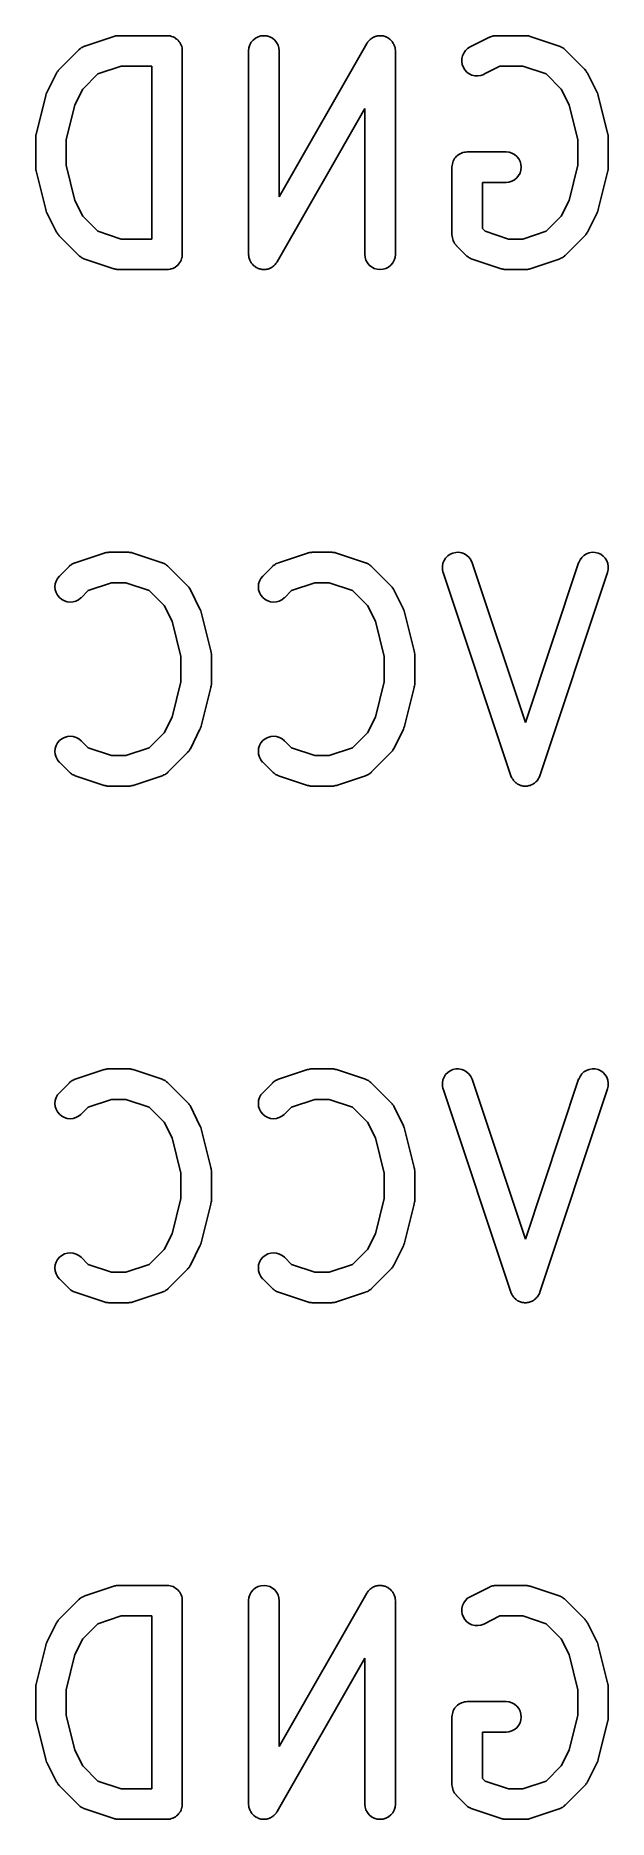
# Model space of a CAD drawing. Extents: x 103.5 to 118.5, y -88 to -79.
# Drawn here: x 115.69 to 118.5, y -87.9 to -79.13 of the extents above.
import ezdxf

# ---------------------------------------------------------------- set-up
doc = ezdxf.new("R2010")
doc.units = 0
doc.layers.add('BLACK', color=7, linetype='CONTINUOUS')

msp = doc.modelspace()

# ---------------------------------------------------------------- linework, layer by layer
at = {"layer": 'BLACK', "linetype": 'CONTINUOUS'}
for p, q in [((115.906, -79.1963), (115.91, -79.1931)), ((115.91, -79.1931), (115.912, -79.1921)), ((115.912, -79.1921), (115.914, -79.1908)), ((115.914, -79.1908), (115.919, -79.1887)), ((115.919, -79.1887), (115.923, -79.1864)), ((115.923, -79.1864), (115.925, -79.1857)), ((115.925, -79.1857), (115.927, -79.1848)), ((115.927, -79.1848), (116.07, -79.1372)), ((116.07, -79.1372), (116.071, -79.1369)), ((116.071, -79.1369), (116.075, -79.136)), ((116.075, -79.136), (116.079, -79.1348)), ((116.079, -79.1348), (116.083, -79.1345)), ((116.083, -79.1345), (116.086, -79.1339)), ((116.086, -79.1339), (116.09, -79.1338)), ((116.09, -79.1338), (116.094, -79.1334)), ((116.094, -79.1334), (116.332, -79.1334)), ((116.332, -79.1334), (116.333, -79.1334)), ((116.333, -79.1334), (116.333, -79.1334)), ((116.333, -79.1334), (116.333, -79.1334)), ((116.333, -79.1334), (116.333, -79.1334)), ((116.333, -79.1334), (116.34, -79.1342)), ((116.34, -79.1342), (116.347, -79.1349)), ((116.347, -79.1349), (116.347, -79.135)), ((116.347, -79.135), (116.348, -79.135)), ((116.348, -79.135), (116.354, -79.1371)), ((116.354, -79.1371), (116.361, -79.1392)), ((116.361, -79.1392), (116.361, -79.1394)), ((116.361, -79.1394), (116.362, -79.1394)), ((116.362, -79.1394), (116.368, -79.1429)), ((116.368, -79.1429), (116.374, -79.1462)), ((116.374, -79.1462), (116.374, -79.1464)), ((116.374, -79.1464), (116.374, -79.1465)), ((116.374, -79.1465), (116.38, -79.151)), ((116.38, -79.151), (116.385, -79.1555)), ((116.385, -79.1555), (116.385, -79.1557)), ((116.385, -79.1557), (116.386, -79.1559)), ((116.386, -79.1559), (116.39, -79.1614)), ((116.39, -79.1614), (116.395, -79.1669)), ((116.395, -79.1669), (116.395, -79.1671)), ((116.395, -79.1671), (116.395, -79.1673)), ((116.395, -79.1673), (116.398, -79.1736)), ((116.398, -79.1736), (116.401, -79.1798)), ((116.401, -79.1798), (116.402, -79.1801)), ((116.402, -79.1801), (116.402, -79.1803)), ((116.402, -79.1803), (116.404, -79.187)), ((116.404, -79.187), (116.406, -79.1938)), ((116.733, -79.2073), (116.735, -79.1928)), ((116.735, -79.1928), (116.739, -79.1788)), ((116.739, -79.1788), (116.746, -79.166)), ((116.746, -79.166), (116.756, -79.1548)), ((116.756, -79.1548), (116.767, -79.1456)), ((116.767, -79.1456), (116.78, -79.1388)), ((116.78, -79.1388), (116.794, -79.1347)), ((116.794, -79.1347), (116.809, -79.1334)), ((116.809, -79.1334), (116.823, -79.1349)), ((116.823, -79.1349), (116.837, -79.1392)), ((116.837, -79.1392), (116.85, -79.1462)), ((116.85, -79.1462), (116.862, -79.1555)), ((116.862, -79.1555), (116.871, -79.1669)), ((116.871, -79.1669), (116.878, -79.1798)), ((116.878, -79.1798), (116.882, -79.1938)), ((116.883, -79.926), (117.315, -79.1712)), ((117.315, -79.1703), (117.317, -79.1682)), ((117.315, -79.1712), (117.315, -79.1703)), ((117.317, -79.1682), (117.318, -79.166)), ((117.318, -79.166), (117.321, -79.1623)), ((117.321, -79.1623), (117.324, -79.1584)), ((117.324, -79.1584), (117.326, -79.1567)), ((117.326, -79.1567), (117.327, -79.1548)), ((117.327, -79.1548), (117.331, -79.1518)), ((117.331, -79.1518), (117.335, -79.1485)), ((117.335, -79.1485), (117.337, -79.1472)), ((117.337, -79.1472), (117.339, -79.1456)), ((117.339, -79.1456), (117.343, -79.1434)), ((117.343, -79.1434), (117.347, -79.1409)), ((117.347, -79.1409), (117.349, -79.14)), ((117.349, -79.14), (117.352, -79.1388)), ((117.352, -79.1388), (117.356, -79.1375)), ((117.356, -79.1375), (117.361, -79.1358)), ((117.361, -79.1358), (117.363, -79.1354)), ((117.363, -79.1354), (117.366, -79.1347)), ((117.366, -79.1347), (117.37, -79.1343)), ((117.37, -79.1343), (117.375, -79.1335)), ((117.375, -79.1335), (117.378, -79.1336)), ((117.378, -79.1336), (117.38, -79.1334)), ((117.38, -79.1334), (117.385, -79.1339)), ((117.385, -79.1339), (117.39, -79.1341)), ((117.39, -79.1341), (117.392, -79.1346)), ((117.392, -79.1346), (117.395, -79.1349)), ((117.395, -79.1349), (117.399, -79.1363)), ((117.399, -79.1363), (117.404, -79.1374)), ((117.404, -79.1374), (117.406, -79.1385)), ((117.406, -79.1385), (117.409, -79.1392)), ((117.409, -79.1392), (117.413, -79.1415)), ((117.413, -79.1415), (117.417, -79.1435)), ((117.417, -79.1435), (117.419, -79.145)), ((117.419, -79.145), (117.422, -79.1462)), ((117.422, -79.1462), (117.425, -79.1493)), ((117.425, -79.1493), (117.429, -79.1521)), ((117.429, -79.1521), (117.431, -79.1539)), ((117.431, -79.1539), (117.433, -79.1555)), ((117.433, -79.1555), (117.436, -79.1593)), ((117.436, -79.1593), (117.439, -79.1628)), ((117.439, -79.1628), (117.441, -79.1649)), ((117.441, -79.1649), (117.442, -79.1669)), ((117.442, -79.1669), (117.444, -79.1711)), ((117.444, -79.1711), (117.447, -79.1752)), ((117.447, -79.1752), (117.448, -79.1776)), ((117.448, -79.1776), (117.449, -79.1798)), ((117.449, -79.1798), (117.45, -79.1844)), ((117.45, -79.1844), (117.452, -79.1889)), ((117.452, -79.1889), (117.453, -79.1914)), ((117.453, -79.1914), (117.453, -79.1938)), ((117.81, -79.1967), (117.822, -79.1889)), ((117.822, -79.1889), (117.918, -79.1413)), ((117.918, -79.1413), (117.919, -79.1408)), ((117.919, -79.1408), (117.921, -79.1401)), ((117.921, -79.1401), (117.923, -79.139)), ((117.923, -79.139), (117.927, -79.1376)), ((117.927, -79.1376), (117.932, -79.1358)), ((117.932, -79.1358), (117.934, -79.1354)), ((117.934, -79.1354), (117.937, -79.1348)), ((117.937, -79.1348), (117.942, -79.1343)), ((117.942, -79.1343), (117.947, -79.1335)), ((117.947, -79.1335), (117.949, -79.1336)), ((117.949, -79.1336), (117.951, -79.1334)), ((117.951, -79.1334), (118.094, -79.1334)), ((118.094, -79.1334), (118.095, -79.1334)), ((118.095, -79.1334), (118.099, -79.1339)), ((118.099, -79.1339), (118.103, -79.134)), ((118.103, -79.134), (118.106, -79.1347)), ((118.106, -79.1347), (118.11, -79.135)), ((118.11, -79.135), (118.114, -79.1363)), ((118.114, -79.1363), (118.118, -79.1372)), ((118.118, -79.1372), (118.261, -79.1848)), ((118.261, -79.1848), (118.262, -79.1852)), ((118.262, -79.1852), (118.264, -79.1861)), ((118.264, -79.1861), (118.266, -79.1868)), ((118.266, -79.1868), (118.27, -79.1892)), ((118.27, -79.1892), (118.275, -79.1913)), ((118.275, -79.1913), (118.277, -79.1926)), ((118.277, -79.1926), (118.279, -79.1937)), ((115.803, -79.2982), (115.898, -79.203)), ((115.898, -79.203), (115.899, -79.2022)), ((115.899, -79.2022), (115.901, -79.2009)), ((115.901, -79.2009), (115.902, -79.1993)), ((115.902, -79.1993), (115.906, -79.1963)), ((116.406, -79.1938), (116.406, -79.1941)), ((116.406, -79.1941), (116.406, -79.1943)), ((116.406, -79.1943), (116.406, -79.2013)), ((116.406, -79.2013), (116.407, -79.2084)), ((116.407, -79.2084), (116.407, -80.2084)), ((116.733, -79.2084), (116.733, -79.2073)), ((116.733, -80.2084), (116.733, -79.2084)), ((116.882, -79.1938), (116.883, -79.2084)), ((116.883, -79.2084), (116.883, -79.926)), ((117.453, -79.1938), (117.454, -79.1986)), ((117.454, -79.1986), (117.455, -79.2033)), ((117.455, -79.2033), (117.454, -79.2059)), ((117.454, -79.2059), (117.455, -79.2084)), ((117.455, -79.2084), (117.455, -80.2084)), ((117.781, -79.2609), (117.782, -79.2463)), ((117.783, -79.2754), (117.781, -79.2609)), ((117.782, -79.2463), (117.785, -79.232)), ((117.789, -79.2891), (117.783, -79.2754)), ((117.785, -79.232), (117.791, -79.2187)), ((117.791, -79.2187), (117.799, -79.2068)), ((117.799, -79.2068), (117.81, -79.1967)), ((118.279, -79.1937), (118.283, -79.1969)), ((118.283, -79.1969), (118.287, -79.1999)), ((118.287, -79.1999), (118.288, -79.2016)), ((118.288, -79.2016), (118.29, -79.203)), ((118.29, -79.203), (118.385, -79.2982)), ((115.741, -79.4129), (115.789, -79.3177)), ((115.789, -79.3168), (115.792, -79.3132)), ((115.789, -79.3177), (115.789, -79.3168)), ((115.792, -79.3132), (115.794, -79.3095)), ((115.794, -79.3095), (115.796, -79.3071)), ((115.796, -79.3071), (115.797, -79.3045)), ((115.797, -79.3045), (115.8, -79.3015)), ((115.8, -79.3015), (115.803, -79.2982)), ((115.992, -79.3216), (115.918, -79.3957)), ((116.106, -79.2834), (115.992, -79.3216)), ((116.257, -79.2834), (116.106, -79.2834)), ((116.257, -80.1334), (116.257, -79.2834)), ((117.796, -79.3015), (117.789, -79.2891)), ((117.806, -79.3122), (117.796, -79.3015)), ((117.818, -79.3208), (117.806, -79.3122)), ((117.831, -79.3269), (117.818, -79.3208)), ((117.846, -79.3303), (117.831, -79.3269)), ((117.86, -79.3309), (117.846, -79.3303)), ((117.875, -79.3286), (117.86, -79.3309)), ((117.889, -79.3235), (117.875, -79.3286)), ((117.969, -79.2834), (117.889, -79.3231)), ((117.889, -79.3231), (117.889, -79.3235)), ((118.082, -79.2834), (117.969, -79.2834)), ((118.196, -79.3216), (118.082, -79.2834)), ((118.27, -79.3957), (118.196, -79.3216)), ((118.385, -79.2982), (118.386, -79.2989)), ((118.386, -79.2989), (118.388, -79.3022)), ((118.388, -79.3022), (118.391, -79.3053)), ((118.391, -79.3053), (118.393, -79.308)), ((118.393, -79.308), (118.395, -79.3104)), ((118.395, -79.3104), (118.397, -79.3141)), ((118.397, -79.3141), (118.399, -79.3177)), ((118.399, -79.3177), (118.447, -79.4129)), ((115.688, -79.6188), (115.736, -79.4283)), ((115.736, -79.4266), (115.738, -79.4201)), ((115.736, -79.4269), (115.736, -79.4266)), ((115.736, -79.4273), (115.736, -79.4269)), ((115.736, -79.4283), (115.736, -79.4273)), ((115.738, -79.4201), (115.741, -79.4136)), ((115.741, -79.4133), (115.741, -79.4129)), ((115.741, -79.4136), (115.741, -79.4133)), ((115.918, -79.3957), (115.879, -79.4727)), ((118.309, -79.4727), (118.27, -79.3957)), ((118.447, -79.4129), (118.447, -79.4139)), ((118.447, -79.4139), (118.447, -79.4142)), ((118.447, -79.4142), (118.448, -79.4145)), ((118.448, -79.4145), (118.45, -79.4211)), ((118.45, -79.4211), (118.452, -79.4276)), ((118.452, -79.4276), (118.452, -79.428)), ((118.452, -79.428), (118.452, -79.4283)), ((118.452, -79.4283), (118.5, -79.6188)), ((115.879, -79.4727), (115.836, -79.6462)), ((117.305, -79.4908), (116.873, -80.2456)), ((117.305, -80.2084), (117.305, -79.4908)), ((118.352, -79.6462), (118.309, -79.4727)), ((115.686, -79.6332), (115.687, -79.6273)), ((115.687, -79.6214), (115.688, -79.6201)), ((115.687, -79.6273), (115.687, -79.6214)), ((115.688, -79.6201), (115.688, -79.6188)), ((118.5, -79.6188), (118.5, -79.6198)), ((118.5, -79.6198), (118.501, -79.6211)), ((118.501, -79.6211), (118.501, -79.6224)), ((118.501, -79.6224), (118.501, -79.6284)), ((118.501, -79.6284), (118.502, -79.6343)), ((115.686, -79.6346), (115.686, -79.6332)), ((115.686, -79.6359), (115.686, -79.6346)), ((115.686, -79.637), (115.686, -79.6359)), ((115.686, -79.7798), (115.686, -79.637)), ((115.836, -79.6462), (115.836, -79.7706)), ((117.761, -79.7218), (117.767, -79.7173)), ((117.767, -79.7171), (117.773, -79.7138)), ((117.767, -79.7172), (117.767, -79.7171)), ((117.767, -79.7173), (117.767, -79.7172)), ((117.773, -79.7138), (117.78, -79.7105)), ((117.78, -79.7103), (117.787, -79.7083)), ((117.78, -79.7104), (117.78, -79.7103)), ((117.78, -79.7105), (117.78, -79.7104)), ((117.787, -79.7083), (117.794, -79.7062)), ((117.794, -79.7061), (117.801, -79.7055)), ((117.794, -79.7062), (117.794, -79.7061)), ((117.794, -79.7062), (117.794, -79.7062)), ((117.801, -79.7055), (117.808, -79.7048)), ((117.808, -79.7048), (117.999, -79.7048)), ((117.999, -79.7048), (118, -79.7048)), ((118, -79.7048), (118.014, -79.7064)), ((118.014, -79.7064), (118.028, -79.7109)), ((118.028, -79.7109), (118.041, -79.7179)), ((118.041, -79.7179), (118.052, -79.7273)), ((118.352, -79.7706), (118.352, -79.6462)), ((118.502, -79.6343), (118.502, -79.6356)), ((118.502, -79.6356), (118.502, -79.637)), ((118.502, -79.637), (118.502, -79.7798)), ((115.686, -79.7811), (115.686, -79.7798)), ((115.686, -79.7825), (115.686, -79.7811)), ((115.687, -79.7884), (115.686, -79.7825)), ((115.687, -79.7944), (115.687, -79.7884)), ((115.687, -79.7957), (115.687, -79.7944)), ((115.688, -79.797), (115.687, -79.7957)), ((115.688, -79.798), (115.688, -79.797)), ((115.736, -79.9885), (115.688, -79.798)), ((115.836, -79.7706), (115.879, -79.9441)), ((117.733, -79.7788), (117.734, -79.7717)), ((117.733, -79.7793), (117.733, -79.7788)), ((117.733, -79.7798), (117.733, -79.7793)), ((117.733, -79.7793), (117.733, -79.7793)), ((117.733, -79.7793), (117.733, -79.7793)), ((117.733, -80.1131), (117.733, -79.7798)), ((117.734, -79.7717), (117.735, -79.7647)), ((117.735, -79.7642), (117.737, -79.7575)), ((117.735, -79.7645), (117.735, -79.7642)), ((117.735, -79.7647), (117.735, -79.7645)), ((117.737, -79.7575), (117.739, -79.7507)), ((117.739, -79.7503), (117.743, -79.744)), ((117.739, -79.7505), (117.739, -79.7503)), ((117.739, -79.7507), (117.739, -79.7505)), ((117.743, -79.744), (117.746, -79.7379)), ((117.746, -79.7374), (117.751, -79.732)), ((117.746, -79.7377), (117.746, -79.7374)), ((117.746, -79.7379), (117.746, -79.7377)), ((117.751, -79.732), (117.755, -79.7266)), ((117.755, -79.7266), (117.756, -79.7264)), ((117.756, -79.7262), (117.761, -79.7218)), ((117.756, -79.7264), (117.756, -79.7262)), ((118.052, -79.7273), (118.062, -79.7387)), ((118.062, -79.7387), (118.068, -79.7517)), ((118.068, -79.7517), (118.072, -79.7658)), ((118.072, -79.7949), (118.068, -79.8089)), ((118.072, -79.7658), (118.074, -79.7803)), ((118.074, -79.7803), (118.072, -79.7949)), ((118.309, -79.9441), (118.352, -79.7706)), ((118.5, -79.798), (118.452, -79.9885)), ((118.501, -79.7954), (118.5, -79.7967)), ((118.5, -79.7967), (118.5, -79.798)), ((118.502, -79.7835), (118.501, -79.7895)), ((118.501, -79.7895), (118.501, -79.7954)), ((118.502, -79.7798), (118.502, -79.7809)), ((118.502, -79.7809), (118.502, -79.7822)), ((118.502, -79.7822), (118.502, -79.7835)), ((117.999, -79.8548), (117.883, -79.8548)), ((117.883, -79.8548), (117.883, -80.0821)), ((118.013, -79.8534), (117.999, -79.8548)), ((118.027, -79.8491), (118.013, -79.8534)), ((118.04, -79.8423), (118.027, -79.8491)), ((118.052, -79.833), (118.04, -79.8423)), ((118.061, -79.8217), (118.052, -79.833)), ((118.068, -79.8089), (118.061, -79.8217)), ((115.879, -79.9441), (115.918, -80.0211)), ((118.27, -80.0211), (118.309, -79.9441)), ((115.736, -79.9888), (115.736, -79.9885)), ((115.736, -79.9891), (115.736, -79.9888)), ((115.738, -79.9956), (115.736, -79.9891)), ((115.74, -80.0023), (115.738, -79.9956)), ((115.741, -80.0026), (115.74, -80.0023)), ((115.741, -80.0029), (115.741, -80.0026)), ((115.741, -80.0038), (115.741, -80.0029)), ((115.789, -80.0991), (115.741, -80.0038)), ((115.918, -80.0211), (115.992, -80.0952)), ((118.196, -80.0952), (118.27, -80.0211)), ((118.447, -80.0038), (118.399, -80.0991)), ((118.45, -79.9967), (118.447, -80.0032)), ((118.447, -80.0032), (118.447, -80.0035)), ((118.447, -80.0035), (118.447, -80.0038)), ((118.452, -79.9902), (118.45, -79.9967)), ((118.452, -79.9885), (118.452, -79.9895)), ((118.452, -79.9895), (118.452, -79.9898)), ((118.452, -79.9898), (118.452, -79.9902)), ((115.791, -80.1026), (115.789, -80.0991)), ((115.793, -80.1064), (115.791, -80.1026)), ((115.795, -80.1088), (115.793, -80.1064)), ((115.797, -80.1115), (115.795, -80.1088)), ((115.8, -80.1145), (115.797, -80.1115)), ((115.802, -80.1178), (115.8, -80.1145)), ((115.803, -80.1186), (115.802, -80.1178)), ((115.898, -80.2138), (115.803, -80.1186)), ((115.992, -80.0952), (116.106, -80.1334)), ((116.106, -80.1334), (116.257, -80.1334)), ((117.734, -80.12), (117.733, -80.1131)), ((117.735, -80.1269), (117.734, -80.12)), ((117.735, -80.1273), (117.735, -80.1269)), ((117.735, -80.1277), (117.735, -80.1273)), ((117.737, -80.1343), (117.735, -80.1277)), ((117.739, -80.141), (117.737, -80.1343)), ((117.739, -80.1413), (117.739, -80.141)), ((117.739, -80.1417), (117.739, -80.1413)), ((117.742, -80.1478), (117.739, -80.1417)), ((117.745, -80.154), (117.742, -80.1478)), ((117.746, -80.1543), (117.745, -80.154)), ((117.746, -80.1546), (117.746, -80.1543)), ((117.75, -80.16), (117.746, -80.1546)), ((117.883, -80.0821), (117.896, -80.0952)), ((117.896, -80.0952), (118.011, -80.1334)), ((118.011, -80.1334), (118.082, -80.1334)), ((118.082, -80.1334), (118.196, -80.0952)), ((118.385, -80.1186), (118.29, -80.2138)), ((118.388, -80.1153), (118.385, -80.1186)), ((118.391, -80.1123), (118.388, -80.1153)), ((118.392, -80.1097), (118.391, -80.1123)), ((118.394, -80.1072), (118.392, -80.1097)), ((118.396, -80.1035), (118.394, -80.1072)), ((118.399, -80.1), (118.396, -80.1035)), ((118.399, -80.0991), (118.399, -80.1)), ((115.9, -80.2152), (115.898, -80.2138)), ((115.901, -80.2168), (115.9, -80.2152)), ((115.905, -80.2198), (115.901, -80.2168)), ((115.909, -80.2231), (115.905, -80.2198)), ((115.911, -80.2241), (115.909, -80.2231)), ((115.913, -80.2254), (115.911, -80.2241)), ((115.918, -80.2276), (115.913, -80.2254)), ((115.922, -80.23), (115.918, -80.2276)), ((115.924, -80.2306), (115.922, -80.23)), ((115.926, -80.2316), (115.924, -80.2306)), ((115.927, -80.2319), (115.926, -80.2316)), ((116.07, -80.2795), (115.927, -80.2319)), ((116.398, -80.2441), (116.394, -80.2503)), ((116.401, -80.2379), (116.398, -80.2441)), ((116.403, -80.2307), (116.401, -80.2374)), ((116.401, -80.2374), (116.401, -80.2377)), ((116.401, -80.2377), (116.401, -80.2379)), ((116.405, -80.224), (116.403, -80.2307)), ((116.406, -80.2235), (116.405, -80.2237)), ((116.405, -80.2237), (116.405, -80.224)), ((116.407, -80.2094), (116.406, -80.2165)), ((116.406, -80.2165), (116.406, -80.2235)), ((116.407, -80.2084), (116.407, -80.2089)), ((116.407, -80.2089), (116.407, -80.2089)), ((116.407, -80.2089), (116.407, -80.2089)), ((116.407, -80.2089), (116.407, -80.2094)), ((116.734, -80.2109), (116.733, -80.2084)), ((116.733, -80.2134), (116.734, -80.2109)), ((116.734, -80.2182), (116.733, -80.2134)), ((116.735, -80.2229), (116.734, -80.2182)), ((116.735, -80.2254), (116.735, -80.2229)), ((116.736, -80.2279), (116.735, -80.2254)), ((116.738, -80.2324), (116.736, -80.2279)), ((116.739, -80.237), (116.738, -80.2324)), ((116.74, -80.2392), (116.739, -80.237)), ((116.741, -80.2416), (116.74, -80.2392)), ((116.744, -80.2456), (116.741, -80.2416)), ((117.306, -80.2229), (117.305, -80.2084)), ((117.31, -80.237), (117.306, -80.2229)), ((117.317, -80.2499), (117.31, -80.237)), ((117.449, -80.2379), (117.442, -80.2508)), ((117.453, -80.224), (117.449, -80.2379)), ((117.455, -80.2094), (117.453, -80.224)), ((117.455, -80.2084), (117.455, -80.2094)), ((117.755, -80.1654), (117.75, -80.16)), ((117.755, -80.166), (117.755, -80.1654)), ((117.755, -80.1662), (117.755, -80.166)), ((117.755, -80.166), (117.755, -80.166)), ((117.755, -80.166), (117.755, -80.166)), ((117.803, -80.2138), (117.755, -80.1662)), ((117.805, -80.2152), (117.803, -80.2138)), ((117.806, -80.2168), (117.805, -80.2152)), ((117.81, -80.2198), (117.806, -80.2168)), ((117.814, -80.2231), (117.81, -80.2198)), ((117.816, -80.2241), (117.814, -80.2231)), ((117.818, -80.2254), (117.816, -80.2241)), ((117.823, -80.2276), (117.818, -80.2254)), ((117.827, -80.23), (117.823, -80.2276)), ((117.829, -80.2306), (117.827, -80.23)), ((117.831, -80.2316), (117.829, -80.2306)), ((117.832, -80.2319), (117.831, -80.2316)), ((117.975, -80.2795), (117.832, -80.2319)), ((118.261, -80.2319), (118.118, -80.2795)), ((118.263, -80.231), (118.261, -80.2319)), ((118.265, -80.2304), (118.263, -80.231)), ((118.269, -80.228), (118.265, -80.2304)), ((118.274, -80.226), (118.269, -80.228)), ((118.276, -80.2247), (118.274, -80.226)), ((118.278, -80.2237), (118.276, -80.2247)), ((118.282, -80.2205), (118.278, -80.2237)), ((118.286, -80.2175), (118.282, -80.2205)), ((118.287, -80.2159), (118.286, -80.2175)), ((118.289, -80.2145), (118.287, -80.2159)), ((118.29, -80.2138), (118.289, -80.2145)), ((116.074, -80.2805), (116.07, -80.2795)), ((116.078, -80.2817), (116.074, -80.2805)), ((116.082, -80.2821), (116.078, -80.2817)), ((116.085, -80.2828), (116.082, -80.2821)), ((116.089, -80.2829), (116.085, -80.2828)), ((116.093, -80.2834), (116.089, -80.2829)), ((116.094, -80.2834), (116.093, -80.2834)), ((116.332, -80.2834), (116.094, -80.2834)), ((116.339, -80.2827), (116.332, -80.2834)), ((116.346, -80.2821), (116.339, -80.2827)), ((116.347, -80.282), (116.346, -80.282)), ((116.346, -80.282), (116.346, -80.2821)), ((116.353, -80.2799), (116.347, -80.282)), ((116.36, -80.2779), (116.353, -80.2799)), ((116.361, -80.2777), (116.36, -80.2778)), ((116.36, -80.2778), (116.36, -80.2779)), ((116.367, -80.2744), (116.361, -80.2777)), ((116.373, -80.2711), (116.367, -80.2744)), ((116.374, -80.2708), (116.373, -80.271)), ((116.373, -80.271), (116.373, -80.2711)), ((116.379, -80.2664), (116.374, -80.2708)), ((116.385, -80.262), (116.379, -80.2664)), ((116.389, -80.2562), (116.385, -80.2616)), ((116.385, -80.2616), (116.385, -80.2618)), ((116.385, -80.2618), (116.385, -80.262)), ((116.394, -80.2508), (116.389, -80.2562)), ((116.394, -80.2503), (116.394, -80.2505)), ((116.394, -80.2505), (116.394, -80.2508)), ((116.746, -80.2499), (116.744, -80.2456)), ((116.747, -80.2518), (116.746, -80.2499)), ((116.749, -80.254), (116.747, -80.2518)), ((116.752, -80.2575), (116.749, -80.254)), ((116.755, -80.2612), (116.752, -80.2575)), ((116.757, -80.2628), (116.755, -80.2612)), ((116.759, -80.2647), (116.757, -80.2628)), ((116.763, -80.2675), (116.759, -80.2647)), ((116.766, -80.2706), (116.763, -80.2675)), ((116.769, -80.2718), (116.766, -80.2706)), ((116.771, -80.2732), (116.769, -80.2718)), ((116.775, -80.2752), (116.771, -80.2732)), ((116.779, -80.2775), (116.775, -80.2752)), ((116.782, -80.2783), (116.779, -80.2775)), ((116.784, -80.2793), (116.782, -80.2783)), ((116.789, -80.2804), (116.784, -80.2793)), ((116.793, -80.2818), (116.789, -80.2804)), ((116.796, -80.2821), (116.793, -80.2818)), ((116.798, -80.2827), (116.796, -80.2821)), ((116.803, -80.2829), (116.798, -80.2827)), ((116.808, -80.2834), (116.803, -80.2829)), ((116.81, -80.2831), (116.808, -80.2834)), ((116.813, -80.2832), (116.81, -80.2831)), ((116.818, -80.2825), (116.813, -80.2832)), ((116.822, -80.2821), (116.818, -80.2825)), ((116.825, -80.2813), (116.822, -80.2821)), ((116.827, -80.2809), (116.825, -80.2813)), ((116.832, -80.2793), (116.827, -80.2809)), ((116.836, -80.2779), (116.832, -80.2793)), ((116.839, -80.2767), (116.836, -80.2779)), ((116.841, -80.2759), (116.839, -80.2767)), ((116.845, -80.2734), (116.841, -80.2759)), ((116.849, -80.2711), (116.845, -80.2734)), ((116.851, -80.2696), (116.849, -80.2711)), ((116.853, -80.2682), (116.851, -80.2696)), ((116.857, -80.265), (116.853, -80.2682)), ((116.861, -80.262), (116.857, -80.265)), ((116.862, -80.26), (116.861, -80.262)), ((116.864, -80.2583), (116.862, -80.26)), ((116.867, -80.2544), (116.864, -80.2583)), ((116.87, -80.2508), (116.867, -80.2544)), ((116.871, -80.2485), (116.87, -80.2508)), ((116.873, -80.2465), (116.871, -80.2485)), ((116.873, -80.2456), (116.873, -80.2465)), ((117.326, -80.2612), (117.317, -80.2499)), ((117.338, -80.2706), (117.326, -80.2612)), ((117.351, -80.2775), (117.338, -80.2706)), ((117.365, -80.2818), (117.351, -80.2775)), ((117.379, -80.2834), (117.365, -80.2818)), ((117.394, -80.2821), (117.379, -80.2834)), ((117.408, -80.2779), (117.394, -80.2821)), ((117.421, -80.2711), (117.408, -80.2779)), ((117.432, -80.262), (117.421, -80.2711)), ((117.442, -80.2508), (117.432, -80.262)), ((117.979, -80.2805), (117.975, -80.2795)), ((117.983, -80.2817), (117.979, -80.2805)), ((117.986, -80.2821), (117.983, -80.2817)), ((117.989, -80.2828), (117.986, -80.2821)), ((117.994, -80.2829), (117.989, -80.2828)), ((117.998, -80.2834), (117.994, -80.2829)), ((117.999, -80.2834), (117.998, -80.2834)), ((118.094, -80.2834), (117.999, -80.2834)), ((118.098, -80.283), (118.094, -80.2834)), ((118.102, -80.2829), (118.098, -80.283)), ((118.105, -80.2823), (118.102, -80.2829)), ((118.109, -80.282), (118.105, -80.2823)), ((118.113, -80.2807), (118.109, -80.282)), ((118.117, -80.2799), (118.113, -80.2807)), ((118.118, -80.2795), (118.117, -80.2799)), ((115.854, -81.7393), (115.859, -81.7363)), ((115.859, -81.7363), (115.863, -81.7331)), ((115.863, -81.7331), (115.865, -81.7321)), ((115.865, -81.7321), (115.866, -81.7308)), ((115.866, -81.7308), (115.871, -81.7287)), ((115.871, -81.7287), (115.876, -81.7264)), ((115.876, -81.7264), (115.878, -81.7257)), ((115.878, -81.7257), (115.88, -81.7248)), ((115.88, -81.7248), (116.023, -81.6772)), ((116.023, -81.6772), (116.024, -81.6769)), ((116.024, -81.6769), (116.028, -81.676)), ((116.028, -81.676), (116.032, -81.6748)), ((116.032, -81.6748), (116.035, -81.6745)), ((116.035, -81.6745), (116.038, -81.6739)), ((116.038, -81.6739), (116.042, -81.6738)), ((116.042, -81.6738), (116.046, -81.6734)), ((116.046, -81.6734), (116.142, -81.6734)), ((116.142, -81.6734), (116.143, -81.6734)), ((116.143, -81.6734), (116.147, -81.6739)), ((116.147, -81.6739), (116.151, -81.674)), ((116.151, -81.674), (116.154, -81.6747)), ((116.154, -81.6747), (116.157, -81.675)), ((116.157, -81.675), (116.161, -81.6763)), ((116.161, -81.6763), (116.165, -81.6772)), ((116.165, -81.6772), (116.308, -81.7248)), ((116.308, -81.7248), (116.309, -81.7252)), ((116.309, -81.7252), (116.311, -81.7261)), ((116.311, -81.7261), (116.313, -81.7268)), ((116.313, -81.7268), (116.318, -81.7292)), ((116.318, -81.7292), (116.322, -81.7313)), ((116.322, -81.7313), (116.324, -81.7326)), ((116.324, -81.7326), (116.326, -81.7337)), ((116.326, -81.7337), (116.33, -81.7369)), ((116.854, -81.7393), (116.859, -81.7363)), ((116.859, -81.7363), (116.863, -81.7331)), ((116.863, -81.7331), (116.865, -81.7321)), ((116.865, -81.7321), (116.866, -81.7308)), ((116.866, -81.7308), (116.871, -81.7287)), ((116.871, -81.7287), (116.876, -81.7264)), ((116.876, -81.7264), (116.878, -81.7257)), ((116.878, -81.7257), (116.88, -81.7248)), ((116.88, -81.7248), (117.023, -81.6772)), ((117.023, -81.6772), (117.024, -81.6769)), ((117.024, -81.6769), (117.028, -81.676)), ((117.028, -81.676), (117.032, -81.6748)), ((117.032, -81.6748), (117.035, -81.6745)), ((117.035, -81.6745), (117.038, -81.6739)), ((117.038, -81.6739), (117.042, -81.6738)), ((117.042, -81.6738), (117.046, -81.6734)), ((117.046, -81.6734), (117.142, -81.6734)), ((117.142, -81.6734), (117.143, -81.6734)), ((117.143, -81.6734), (117.147, -81.6739)), ((117.147, -81.6739), (117.151, -81.674)), ((117.151, -81.674), (117.154, -81.6747)), ((117.154, -81.6747), (117.157, -81.675)), ((117.157, -81.675), (117.161, -81.6763)), ((117.161, -81.6763), (117.165, -81.6772)), ((117.165, -81.6772), (117.308, -81.7248)), ((117.308, -81.7248), (117.309, -81.7252)), ((117.309, -81.7252), (117.311, -81.7261)), ((117.311, -81.7261), (117.313, -81.7268)), ((117.313, -81.7268), (117.318, -81.7292)), ((117.318, -81.7292), (117.322, -81.7313)), ((117.322, -81.7313), (117.324, -81.7326)), ((117.324, -81.7326), (117.326, -81.7337)), ((117.326, -81.7337), (117.33, -81.7369)), ((117.686, -81.7421), (117.689, -81.7278)), ((117.689, -81.7278), (117.694, -81.7141)), ((117.694, -81.7141), (117.702, -81.7018)), ((117.702, -81.7018), (117.712, -81.6913)), ((117.712, -81.6913), (117.724, -81.6829)), ((117.724, -81.6829), (117.737, -81.6771)), ((117.737, -81.6771), (117.752, -81.6739)), ((117.752, -81.6739), (117.766, -81.6736)), ((117.766, -81.6736), (117.781, -81.6761)), ((117.781, -81.6761), (117.794, -81.6814)), ((117.794, -81.6814), (117.807, -81.6893)), ((117.807, -81.6893), (117.817, -81.6993)), ((117.817, -81.6993), (117.826, -81.7113)), ((117.826, -81.7113), (117.832, -81.7247)), ((117.832, -81.7247), (118.094, -82.5112)), ((118.094, -82.5112), (118.356, -81.7247)), ((118.356, -81.7247), (118.357, -81.7237)), ((118.357, -81.7237), (118.363, -81.7104)), ((118.363, -81.7104), (118.371, -81.6986)), ((118.371, -81.6986), (118.382, -81.6886)), ((118.382, -81.6886), (118.394, -81.681)), ((118.394, -81.681), (118.408, -81.6759)), ((118.408, -81.6759), (118.423, -81.6735)), ((118.423, -81.6735), (118.437, -81.674)), ((118.437, -81.674), (118.452, -81.6774)), ((118.452, -81.6774), (118.465, -81.6835)), ((118.465, -81.6835), (118.477, -81.692)), ((118.477, -81.692), (118.487, -81.7027)), ((118.487, -81.7027), (118.495, -81.7151)), ((118.495, -81.7151), (118.5, -81.7288)), ((118.5, -81.7288), (118.502, -81.7432)), ((115.782, -81.8288), (115.787, -81.8148)), ((115.787, -81.8148), (115.794, -81.8019)), ((115.794, -81.8019), (115.803, -81.7906)), ((115.803, -81.7906), (115.85, -81.743)), ((115.85, -81.743), (115.851, -81.7422)), ((115.851, -81.7422), (115.853, -81.7409)), ((115.853, -81.7409), (115.854, -81.7393)), ((116.059, -81.8234), (115.944, -81.8616)), ((116.129, -81.8234), (116.059, -81.8234)), ((116.244, -81.8616), (116.129, -81.8234)), ((116.33, -81.7369), (116.334, -81.7399)), ((116.334, -81.7399), (116.336, -81.7416)), ((116.336, -81.7416), (116.338, -81.743)), ((116.338, -81.743), (116.433, -81.8382)), ((116.782, -81.8288), (116.787, -81.8148)), ((116.787, -81.8148), (116.794, -81.8019)), ((116.794, -81.8019), (116.803, -81.7906)), ((116.803, -81.7906), (116.85, -81.743)), ((116.85, -81.743), (116.851, -81.7422)), ((116.851, -81.7422), (116.853, -81.7409)), ((116.853, -81.7409), (116.854, -81.7393)), ((117.059, -81.8234), (116.944, -81.8616)), ((117.129, -81.8234), (117.059, -81.8234)), ((117.244, -81.8616), (117.129, -81.8234)), ((117.33, -81.7369), (117.334, -81.7399)), ((117.334, -81.7399), (117.336, -81.7416)), ((117.336, -81.7416), (117.338, -81.743)), ((117.338, -81.743), (117.433, -81.8382)), ((117.686, -81.7568), (117.686, -81.7421)), ((117.689, -81.7711), (117.686, -81.7568)), ((117.69, -81.7721), (117.689, -81.7711)), ((118.023, -82.7721), (117.69, -81.7721)), ((118.498, -81.7721), (118.165, -82.7721)), ((118.502, -81.7578), (118.498, -81.7721)), ((118.502, -81.7432), (118.502, -81.7578)), ((115.781, -81.8434), (115.782, -81.8288)), ((115.782, -81.8579), (115.781, -81.8434)), ((115.786, -81.872), (115.782, -81.8579)), ((115.793, -81.8849), (115.786, -81.872)), ((115.803, -81.8963), (115.793, -81.8849)), ((115.814, -81.9057), (115.803, -81.8963)), ((115.827, -81.9127), (115.814, -81.9057)), ((115.897, -81.9065), (115.884, -81.9133)), ((115.908, -81.8974), (115.897, -81.9065)), ((115.909, -81.8967), (115.908, -81.8974)), ((115.944, -81.8616), (115.909, -81.8967)), ((116.318, -81.9357), (116.244, -81.8616)), ((116.433, -81.8382), (116.433, -81.8389)), ((116.433, -81.8389), (116.436, -81.8422)), ((116.436, -81.8422), (116.439, -81.8453)), ((116.439, -81.8453), (116.441, -81.848)), ((116.441, -81.848), (116.443, -81.8504)), ((116.443, -81.8504), (116.445, -81.8541)), ((116.445, -81.8541), (116.447, -81.8577)), ((116.447, -81.8577), (116.494, -81.9529)), ((116.781, -81.8434), (116.782, -81.8288)), ((116.782, -81.8579), (116.781, -81.8434)), ((116.786, -81.872), (116.782, -81.8579)), ((116.793, -81.8849), (116.786, -81.872)), ((116.803, -81.8963), (116.793, -81.8849)), ((116.814, -81.9057), (116.803, -81.8963)), ((116.827, -81.9127), (116.814, -81.9057)), ((116.897, -81.9065), (116.884, -81.9133)), ((116.908, -81.8974), (116.897, -81.9065)), ((116.909, -81.8967), (116.908, -81.8974)), ((116.944, -81.8616), (116.909, -81.8967)), ((117.318, -81.9357), (117.244, -81.8616)), ((117.433, -81.8382), (117.433, -81.8389)), ((117.433, -81.8389), (117.436, -81.8422)), ((117.436, -81.8422), (117.439, -81.8453)), ((117.439, -81.8453), (117.441, -81.848)), ((117.441, -81.848), (117.443, -81.8504)), ((117.443, -81.8504), (117.445, -81.8541)), ((117.445, -81.8541), (117.447, -81.8577)), ((117.447, -81.8577), (117.494, -81.9529)), ((115.841, -81.917), (115.827, -81.9127)), ((115.855, -81.9186), (115.841, -81.917)), ((115.87, -81.9173), (115.855, -81.9186)), ((115.884, -81.9133), (115.87, -81.9173)), ((116.357, -82.0127), (116.318, -81.9357)), ((116.494, -81.9529), (116.495, -81.9539)), ((116.495, -81.9539), (116.495, -81.9542)), ((116.495, -81.9542), (116.495, -81.9545)), ((116.495, -81.9545), (116.498, -81.9611)), ((116.498, -81.9611), (116.5, -81.9676)), ((116.5, -81.9676), (116.5, -81.968)), ((116.5, -81.968), (116.5, -81.9683)), ((116.5, -81.9683), (116.548, -82.1588)), ((116.841, -81.917), (116.827, -81.9127)), ((116.855, -81.9186), (116.841, -81.917)), ((116.87, -81.9173), (116.855, -81.9186)), ((116.884, -81.9133), (116.87, -81.9173)), ((117.357, -82.0127), (117.318, -81.9357)), ((117.494, -81.9529), (117.495, -81.9539)), ((117.495, -81.9539), (117.495, -81.9542)), ((117.495, -81.9542), (117.495, -81.9545)), ((117.495, -81.9545), (117.498, -81.9611)), ((117.498, -81.9611), (117.5, -81.9676)), ((117.5, -81.9676), (117.5, -81.968)), ((117.5, -81.968), (117.5, -81.9683)), ((117.5, -81.9683), (117.548, -82.1588)), ((116.4, -82.1862), (116.357, -82.0127)), ((117.4, -82.1862), (117.357, -82.0127)), ((116.548, -82.1588), (116.548, -82.1598)), ((116.548, -82.1598), (116.548, -82.1611)), ((116.548, -82.1611), (116.549, -82.1624)), ((116.549, -82.1624), (116.549, -82.1684)), ((116.549, -82.1684), (116.55, -82.1743)), ((116.55, -82.1743), (116.55, -82.1756)), ((117.548, -82.1588), (117.548, -82.1598)), ((117.548, -82.1598), (117.548, -82.1611)), ((117.548, -82.1611), (117.549, -82.1624)), ((117.549, -82.1624), (117.549, -82.1684)), ((117.549, -82.1684), (117.55, -82.1743)), ((117.55, -82.1743), (117.55, -82.1756)), ((116.4, -82.3106), (116.4, -82.1862)), ((116.55, -82.1756), (116.55, -82.177)), ((116.55, -82.177), (116.55, -82.3198)), ((117.4, -82.3106), (117.4, -82.1862)), ((117.55, -82.1756), (117.55, -82.177)), ((117.55, -82.177), (117.55, -82.3198)), ((116.357, -82.4841), (116.4, -82.3106)), ((116.548, -82.338), (116.5, -82.5285)), ((116.549, -82.3295), (116.548, -82.3354)), ((116.548, -82.3354), (116.548, -82.3367)), ((116.548, -82.3367), (116.548, -82.338)), ((116.55, -82.3235), (116.549, -82.3295)), ((116.55, -82.3198), (116.55, -82.3209)), ((116.55, -82.3209), (116.55, -82.3222)), ((116.55, -82.3222), (116.55, -82.3235)), ((117.357, -82.4841), (117.4, -82.3106)), ((117.548, -82.338), (117.5, -82.5285)), ((117.549, -82.3295), (117.548, -82.3354)), ((117.548, -82.3354), (117.548, -82.3367)), ((117.548, -82.3367), (117.548, -82.338)), ((117.55, -82.3235), (117.549, -82.3295)), ((117.55, -82.3198), (117.55, -82.3209)), ((117.55, -82.3209), (117.55, -82.3222)), ((117.55, -82.3222), (117.55, -82.3235)), ((116.318, -82.5611), (116.357, -82.4841)), ((117.318, -82.5611), (117.357, -82.4841)), ((115.787, -82.6238), (115.794, -82.611)), ((115.794, -82.611), (115.803, -82.5997)), ((115.803, -82.5997), (115.815, -82.5905)), ((115.815, -82.5905), (115.828, -82.5837)), ((115.828, -82.5837), (115.842, -82.5795)), ((115.842, -82.5795), (115.856, -82.5781)), ((115.856, -82.5781), (115.871, -82.5796)), ((115.871, -82.5796), (115.885, -82.5839)), ((115.885, -82.5839), (115.898, -82.5908)), ((115.898, -82.5908), (115.909, -82.6001)), ((115.909, -82.6001), (115.944, -82.6352)), ((116.244, -82.6352), (116.318, -82.5611)), ((116.494, -82.5438), (116.447, -82.6391)), ((116.495, -82.5435), (116.494, -82.5438)), ((116.497, -82.5367), (116.495, -82.5432)), ((116.495, -82.5432), (116.495, -82.5435)), ((116.5, -82.5302), (116.497, -82.5367)), ((116.5, -82.5285), (116.5, -82.5295)), ((116.5, -82.5295), (116.5, -82.5298)), ((116.5, -82.5298), (116.5, -82.5302)), ((116.787, -82.6238), (116.794, -82.611)), ((116.794, -82.611), (116.803, -82.5997)), ((116.803, -82.5997), (116.815, -82.5905)), ((116.815, -82.5905), (116.828, -82.5837)), ((116.828, -82.5837), (116.842, -82.5795)), ((116.842, -82.5795), (116.856, -82.5781)), ((116.856, -82.5781), (116.871, -82.5796)), ((116.871, -82.5796), (116.885, -82.5839)), ((116.885, -82.5839), (116.898, -82.5908)), ((116.898, -82.5908), (116.909, -82.6001)), ((116.909, -82.6001), (116.944, -82.6352)), ((117.244, -82.6352), (117.318, -82.5611)), ((117.494, -82.5438), (117.447, -82.6391)), ((117.495, -82.5435), (117.494, -82.5438)), ((117.497, -82.5367), (117.495, -82.5432)), ((117.495, -82.5432), (117.495, -82.5435)), ((117.5, -82.5302), (117.497, -82.5367)), ((117.5, -82.5285), (117.5, -82.5295)), ((117.5, -82.5295), (117.5, -82.5298)), ((117.5, -82.5298), (117.5, -82.5302)), ((115.781, -82.6524), (115.782, -82.6378)), ((115.782, -82.6669), (115.781, -82.6524)), ((115.782, -82.6378), (115.787, -82.6238)), ((115.786, -82.681), (115.782, -82.6669)), ((115.793, -82.694), (115.786, -82.681)), ((115.802, -82.7054), (115.793, -82.694)), ((115.944, -82.6352), (116.059, -82.6734)), ((116.059, -82.6734), (116.129, -82.6734)), ((116.129, -82.6734), (116.244, -82.6352)), ((116.433, -82.6586), (116.338, -82.7538)), ((116.435, -82.6553), (116.433, -82.6586)), ((116.438, -82.6523), (116.435, -82.6553)), ((116.44, -82.6497), (116.438, -82.6523)), ((116.442, -82.6472), (116.44, -82.6497)), ((116.444, -82.6435), (116.442, -82.6472)), ((116.446, -82.64), (116.444, -82.6435)), ((116.447, -82.6391), (116.446, -82.64)), ((116.781, -82.6524), (116.782, -82.6378)), ((116.782, -82.6669), (116.781, -82.6524)), ((116.782, -82.6378), (116.787, -82.6238)), ((116.786, -82.681), (116.782, -82.6669)), ((116.793, -82.694), (116.786, -82.681)), ((116.802, -82.7054), (116.793, -82.694)), ((116.944, -82.6352), (117.059, -82.6734)), ((117.059, -82.6734), (117.129, -82.6734)), ((117.129, -82.6734), (117.244, -82.6352)), ((117.433, -82.6586), (117.338, -82.7538)), ((117.435, -82.6553), (117.433, -82.6586)), ((117.438, -82.6523), (117.435, -82.6553)), ((117.44, -82.6497), (117.438, -82.6523)), ((117.442, -82.6472), (117.44, -82.6497)), ((117.444, -82.6435), (117.442, -82.6472)), ((117.446, -82.64), (117.444, -82.6435)), ((117.447, -82.6391), (117.446, -82.64)), ((115.803, -82.7062), (115.802, -82.7054)), ((115.85, -82.7538), (115.803, -82.7062)), ((115.852, -82.7552), (115.85, -82.7538)), ((115.854, -82.7568), (115.852, -82.7552)), ((115.858, -82.7598), (115.854, -82.7568)), ((115.862, -82.7631), (115.858, -82.7598)), ((115.864, -82.7641), (115.862, -82.7631)), ((115.866, -82.7654), (115.864, -82.7641)), ((115.87, -82.7676), (115.866, -82.7654)), ((115.875, -82.77), (115.87, -82.7676)), ((115.877, -82.7706), (115.875, -82.77)), ((115.879, -82.7716), (115.877, -82.7706)), ((115.88, -82.7719), (115.879, -82.7716)), ((116.023, -82.8195), (115.88, -82.7719)), ((116.308, -82.7719), (116.165, -82.8195)), ((116.31, -82.771), (116.308, -82.7719)), ((116.312, -82.7704), (116.31, -82.771)), ((116.317, -82.768), (116.312, -82.7704)), ((116.322, -82.766), (116.317, -82.768)), ((116.323, -82.7647), (116.322, -82.766)), ((116.325, -82.7637), (116.323, -82.7647)), ((116.329, -82.7605), (116.325, -82.7637)), ((116.334, -82.7575), (116.329, -82.7605)), ((116.335, -82.7559), (116.334, -82.7575)), ((116.337, -82.7545), (116.335, -82.7559)), ((116.338, -82.7538), (116.337, -82.7545)), ((116.803, -82.7062), (116.802, -82.7054)), ((116.85, -82.7538), (116.803, -82.7062)), ((116.852, -82.7552), (116.85, -82.7538)), ((116.854, -82.7568), (116.852, -82.7552)), ((116.858, -82.7598), (116.854, -82.7568)), ((116.862, -82.7631), (116.858, -82.7598)), ((116.864, -82.7641), (116.862, -82.7631)), ((116.866, -82.7654), (116.864, -82.7641)), ((116.87, -82.7676), (116.866, -82.7654)), ((116.875, -82.77), (116.87, -82.7676)), ((116.877, -82.7706), (116.875, -82.77)), ((116.879, -82.7716), (116.877, -82.7706)), ((116.88, -82.7719), (116.879, -82.7716)), ((117.023, -82.8195), (116.88, -82.7719)), ((117.308, -82.7719), (117.165, -82.8195)), ((117.31, -82.771), (117.308, -82.7719)), ((117.312, -82.7704), (117.31, -82.771)), ((117.317, -82.768), (117.312, -82.7704)), ((117.322, -82.766), (117.317, -82.768)), ((117.323, -82.7647), (117.322, -82.766)), ((117.325, -82.7637), (117.323, -82.7647)), ((117.329, -82.7605), (117.325, -82.7637)), ((117.334, -82.7575), (117.329, -82.7605)), ((117.335, -82.7559), (117.334, -82.7575)), ((117.337, -82.7545), (117.335, -82.7559)), ((117.338, -82.7538), (117.337, -82.7545)), ((118.025, -82.7768), (118.023, -82.7721)), ((118.027, -82.7817), (118.025, -82.7768)), ((118.028, -82.7835), (118.027, -82.7817)), ((118.029, -82.7855), (118.028, -82.7835)), ((118.032, -82.7897), (118.029, -82.7855)), ((118.159, -82.7864), (118.156, -82.7906)), ((118.16, -82.7844), (118.159, -82.7864)), ((118.161, -82.7826), (118.16, -82.7844)), ((118.163, -82.7778), (118.161, -82.7826)), ((118.165, -82.7731), (118.163, -82.7778)), ((118.165, -82.7721), (118.165, -82.7731)), ((116.027, -82.8205), (116.023, -82.8195)), ((116.031, -82.8217), (116.027, -82.8205)), ((116.034, -82.8221), (116.031, -82.8217)), ((116.037, -82.8228), (116.034, -82.8221)), ((116.041, -82.8229), (116.037, -82.8228)), ((116.045, -82.8234), (116.041, -82.8229)), ((116.046, -82.8234), (116.045, -82.8234)), ((116.142, -82.8234), (116.046, -82.8234)), ((116.146, -82.823), (116.142, -82.8234)), ((116.15, -82.8229), (116.146, -82.823)), ((116.153, -82.8223), (116.15, -82.8229)), ((116.156, -82.822), (116.153, -82.8223)), ((116.16, -82.8207), (116.156, -82.822)), ((116.164, -82.8199), (116.16, -82.8207)), ((116.165, -82.8195), (116.164, -82.8199)), ((117.027, -82.8205), (117.023, -82.8195)), ((117.031, -82.8217), (117.027, -82.8205)), ((117.034, -82.8221), (117.031, -82.8217)), ((117.037, -82.8228), (117.034, -82.8221)), ((117.041, -82.8229), (117.037, -82.8228)), ((117.045, -82.8234), (117.041, -82.8229)), ((117.046, -82.8234), (117.045, -82.8234)), ((117.142, -82.8234), (117.046, -82.8234)), ((117.146, -82.823), (117.142, -82.8234)), ((117.15, -82.8229), (117.146, -82.823)), ((117.153, -82.8223), (117.15, -82.8229)), ((117.156, -82.822), (117.153, -82.8223)), ((117.16, -82.8207), (117.156, -82.822)), ((117.164, -82.8199), (117.16, -82.8207)), ((117.165, -82.8195), (117.164, -82.8199)), ((118.035, -82.7941), (118.032, -82.7897)), ((118.036, -82.7957), (118.035, -82.7941)), ((118.037, -82.7974), (118.036, -82.7957)), ((118.041, -82.801), (118.037, -82.7974)), ((118.045, -82.8048), (118.041, -82.801)), ((118.046, -82.806), (118.045, -82.8048)), ((118.048, -82.8075), (118.046, -82.806)), ((118.052, -82.8103), (118.048, -82.8075)), ((118.056, -82.8133), (118.052, -82.8103)), ((118.058, -82.8142), (118.056, -82.8133)), ((118.06, -82.8153), (118.058, -82.8142)), ((118.065, -82.8172), (118.06, -82.8153)), ((118.07, -82.8194), (118.065, -82.8172)), ((118.072, -82.8199), (118.07, -82.8194)), ((118.074, -82.8206), (118.072, -82.8199)), ((118.079, -82.8215), (118.074, -82.8206)), ((118.084, -82.8227), (118.079, -82.8215)), ((118.086, -82.8228), (118.084, -82.8227)), ((118.088, -82.8232), (118.086, -82.8228)), ((118.093, -82.8231), (118.088, -82.8232)), ((118.099, -82.8232), (118.093, -82.8231)), ((118.101, -82.8229), (118.099, -82.8232)), ((118.103, -82.8228), (118.101, -82.8229)), ((118.108, -82.8217), (118.103, -82.8228)), ((118.113, -82.8209), (118.108, -82.8217)), ((118.115, -82.8202), (118.113, -82.8209)), ((118.117, -82.8197), (118.115, -82.8202)), ((118.122, -82.8176), (118.117, -82.8197)), ((118.127, -82.8158), (118.122, -82.8176)), ((118.129, -82.8147), (118.127, -82.8158)), ((118.131, -82.8138), (118.129, -82.8147)), ((118.135, -82.8109), (118.131, -82.8138)), ((118.139, -82.8081), (118.135, -82.8109)), ((118.141, -82.8067), (118.139, -82.8081)), ((118.143, -82.8055), (118.141, -82.8067)), ((118.146, -82.8017), (118.143, -82.8055)), ((118.15, -82.7982), (118.146, -82.8017)), ((118.151, -82.7965), (118.15, -82.7982)), ((118.153, -82.7949), (118.151, -82.7965)), ((118.156, -82.7906), (118.153, -82.7949)), ((115.853, -84.2809), (115.854, -84.2793)), ((115.854, -84.2793), (115.859, -84.2763)), ((115.859, -84.2763), (115.863, -84.2731)), ((115.863, -84.2731), (115.865, -84.2721)), ((115.865, -84.2721), (115.866, -84.2708)), ((115.866, -84.2708), (115.871, -84.2687)), ((115.871, -84.2687), (115.876, -84.2664)), ((115.876, -84.2664), (115.878, -84.2657)), ((115.878, -84.2657), (115.88, -84.2648)), ((115.88, -84.2648), (116.023, -84.2172)), ((116.023, -84.2172), (116.024, -84.2169)), ((116.024, -84.2169), (116.028, -84.216)), ((116.028, -84.216), (116.032, -84.2148)), ((116.032, -84.2148), (116.035, -84.2145)), ((116.035, -84.2145), (116.038, -84.2139)), ((116.038, -84.2139), (116.042, -84.2138)), ((116.042, -84.2138), (116.046, -84.2134)), ((116.046, -84.2134), (116.142, -84.2134)), ((116.142, -84.2134), (116.143, -84.2134)), ((116.143, -84.2134), (116.147, -84.2139)), ((116.147, -84.2139), (116.151, -84.214)), ((116.151, -84.214), (116.154, -84.2147)), ((116.154, -84.2147), (116.157, -84.215)), ((116.157, -84.215), (116.161, -84.2163)), ((116.161, -84.2163), (116.165, -84.2172)), ((116.165, -84.2172), (116.308, -84.2648)), ((116.308, -84.2648), (116.309, -84.2652)), ((116.309, -84.2652), (116.311, -84.2661)), ((116.311, -84.2661), (116.313, -84.2668)), ((116.313, -84.2668), (116.318, -84.2692)), ((116.318, -84.2692), (116.322, -84.2713)), ((116.322, -84.2713), (116.324, -84.2726)), ((116.324, -84.2726), (116.326, -84.2737)), ((116.326, -84.2737), (116.33, -84.2769)), ((116.33, -84.2769), (116.334, -84.2799)), ((116.853, -84.2809), (116.854, -84.2793)), ((116.854, -84.2793), (116.859, -84.2763)), ((116.859, -84.2763), (116.863, -84.2731)), ((116.863, -84.2731), (116.865, -84.2721)), ((116.865, -84.2721), (116.866, -84.2708)), ((116.866, -84.2708), (116.871, -84.2687)), ((116.871, -84.2687), (116.876, -84.2664)), ((116.876, -84.2664), (116.878, -84.2657)), ((116.878, -84.2657), (116.88, -84.2648)), ((116.88, -84.2648), (117.023, -84.2172)), ((117.023, -84.2172), (117.024, -84.2169)), ((117.024, -84.2169), (117.028, -84.216)), ((117.028, -84.216), (117.032, -84.2148)), ((117.032, -84.2148), (117.035, -84.2145)), ((117.035, -84.2145), (117.038, -84.2139)), ((117.038, -84.2139), (117.042, -84.2138)), ((117.042, -84.2138), (117.046, -84.2134)), ((117.046, -84.2134), (117.142, -84.2134)), ((117.142, -84.2134), (117.143, -84.2134)), ((117.143, -84.2134), (117.147, -84.2139)), ((117.147, -84.2139), (117.151, -84.214)), ((117.151, -84.214), (117.154, -84.2147)), ((117.154, -84.2147), (117.157, -84.215)), ((117.157, -84.215), (117.161, -84.2163)), ((117.161, -84.2163), (117.165, -84.2172)), ((117.165, -84.2172), (117.308, -84.2648)), ((117.308, -84.2648), (117.309, -84.2652)), ((117.309, -84.2652), (117.311, -84.2661)), ((117.311, -84.2661), (117.313, -84.2668)), ((117.313, -84.2668), (117.318, -84.2692)), ((117.318, -84.2692), (117.322, -84.2713)), ((117.322, -84.2713), (117.324, -84.2726)), ((117.324, -84.2726), (117.326, -84.2737)), ((117.326, -84.2737), (117.33, -84.2769)), ((117.33, -84.2769), (117.334, -84.2799)), ((117.686, -84.2821), (117.689, -84.2678)), ((117.689, -84.2678), (117.694, -84.2541)), ((117.694, -84.2541), (117.702, -84.2418)), ((117.702, -84.2418), (117.712, -84.2313)), ((117.712, -84.2313), (117.724, -84.2229)), ((117.724, -84.2229), (117.737, -84.2171)), ((117.737, -84.2171), (117.752, -84.2139)), ((117.752, -84.2139), (117.766, -84.2136)), ((117.766, -84.2136), (117.781, -84.2161)), ((117.781, -84.2161), (117.794, -84.2214)), ((117.794, -84.2214), (117.807, -84.2293)), ((117.807, -84.2293), (117.817, -84.2393)), ((117.817, -84.2393), (117.826, -84.2513)), ((117.826, -84.2513), (117.832, -84.2647)), ((117.832, -84.2647), (118.094, -85.0512)), ((118.094, -85.0512), (118.356, -84.2647)), ((118.356, -84.2647), (118.357, -84.2637)), ((118.357, -84.2637), (118.363, -84.2504)), ((118.363, -84.2504), (118.371, -84.2386)), ((118.371, -84.2386), (118.382, -84.2286)), ((118.382, -84.2286), (118.394, -84.221)), ((118.394, -84.221), (118.408, -84.2159)), ((118.408, -84.2159), (118.423, -84.2135)), ((118.423, -84.2135), (118.437, -84.214)), ((118.437, -84.214), (118.452, -84.2174)), ((118.452, -84.2174), (118.465, -84.2235)), ((118.465, -84.2235), (118.477, -84.232)), ((118.477, -84.232), (118.487, -84.2427)), ((118.487, -84.2427), (118.495, -84.2551)), ((118.495, -84.2551), (118.5, -84.2688)), ((118.5, -84.2688), (118.502, -84.2832)), ((115.782, -84.3688), (115.787, -84.3548)), ((115.787, -84.3548), (115.794, -84.3419)), ((115.794, -84.3419), (115.803, -84.3306)), ((115.803, -84.3306), (115.85, -84.283)), ((115.85, -84.283), (115.851, -84.2822)), ((115.851, -84.2822), (115.853, -84.2809)), ((116.059, -84.3634), (115.944, -84.4016)), ((116.129, -84.3634), (116.059, -84.3634)), ((116.244, -84.4016), (116.129, -84.3634)), ((116.334, -84.2799), (116.336, -84.2816)), ((116.336, -84.2816), (116.338, -84.283)), ((116.338, -84.283), (116.433, -84.3782)), ((116.782, -84.3688), (116.787, -84.3548)), ((116.787, -84.3548), (116.794, -84.3419)), ((116.794, -84.3419), (116.803, -84.3306)), ((116.803, -84.3306), (116.85, -84.283)), ((116.85, -84.283), (116.851, -84.2822)), ((116.851, -84.2822), (116.853, -84.2809)), ((117.059, -84.3634), (116.944, -84.4016)), ((117.129, -84.3634), (117.059, -84.3634)), ((117.244, -84.4016), (117.129, -84.3634)), ((117.334, -84.2799), (117.336, -84.2816)), ((117.336, -84.2816), (117.338, -84.283)), ((117.338, -84.283), (117.433, -84.3782)), ((117.686, -84.2968), (117.686, -84.2821)), ((117.689, -84.3111), (117.686, -84.2968)), ((117.69, -84.3121), (117.689, -84.3111)), ((118.023, -85.3121), (117.69, -84.3121)), ((118.498, -84.3121), (118.165, -85.3121)), ((118.502, -84.2978), (118.498, -84.3121)), ((118.502, -84.2832), (118.502, -84.2978)), ((115.781, -84.3834), (115.782, -84.3688)), ((115.782, -84.3979), (115.781, -84.3834)), ((115.786, -84.412), (115.782, -84.3979)), ((115.793, -84.4249), (115.786, -84.412)), ((115.803, -84.4363), (115.793, -84.4249)), ((115.814, -84.4457), (115.803, -84.4363)), ((115.827, -84.4527), (115.814, -84.4457)), ((115.841, -84.457), (115.827, -84.4527)), ((115.884, -84.4533), (115.87, -84.4573)), ((115.897, -84.4465), (115.884, -84.4533)), ((115.908, -84.4374), (115.897, -84.4465)), ((115.909, -84.4367), (115.908, -84.4374)), ((115.944, -84.4016), (115.909, -84.4367)), ((116.318, -84.4757), (116.244, -84.4016)), ((116.433, -84.3782), (116.433, -84.379)), ((116.433, -84.379), (116.436, -84.3822)), ((116.436, -84.3822), (116.439, -84.3853)), ((116.439, -84.3853), (116.441, -84.388)), ((116.441, -84.388), (116.443, -84.3904)), ((116.443, -84.3904), (116.445, -84.3941)), ((116.445, -84.3941), (116.447, -84.3977)), ((116.447, -84.3977), (116.494, -84.4929)), ((116.781, -84.3834), (116.782, -84.3688)), ((116.782, -84.3979), (116.781, -84.3834)), ((116.786, -84.412), (116.782, -84.3979)), ((116.793, -84.4249), (116.786, -84.412)), ((116.803, -84.4363), (116.793, -84.4249)), ((116.814, -84.4457), (116.803, -84.4363)), ((116.827, -84.4527), (116.814, -84.4457)), ((116.841, -84.457), (116.827, -84.4527)), ((116.884, -84.4533), (116.87, -84.4573)), ((116.897, -84.4465), (116.884, -84.4533)), ((116.908, -84.4374), (116.897, -84.4465)), ((116.909, -84.4367), (116.908, -84.4374)), ((116.944, -84.4016), (116.909, -84.4367)), ((117.318, -84.4757), (117.244, -84.4016)), ((117.433, -84.3782), (117.433, -84.379)), ((117.433, -84.379), (117.436, -84.3822)), ((117.436, -84.3822), (117.439, -84.3853)), ((117.439, -84.3853), (117.441, -84.388)), ((117.441, -84.388), (117.443, -84.3904)), ((117.443, -84.3904), (117.445, -84.3941)), ((117.445, -84.3941), (117.447, -84.3977)), ((117.447, -84.3977), (117.494, -84.4929)), ((115.855, -84.4586), (115.841, -84.457)), ((115.87, -84.4573), (115.855, -84.4586)), ((116.357, -84.5527), (116.318, -84.4757)), ((116.494, -84.4929), (116.495, -84.4939)), ((116.495, -84.4939), (116.495, -84.4942)), ((116.495, -84.4942), (116.495, -84.4945)), ((116.495, -84.4945), (116.498, -84.5011)), ((116.498, -84.5011), (116.5, -84.5076)), ((116.5, -84.5076), (116.5, -84.508)), ((116.5, -84.508), (116.5, -84.5083)), ((116.5, -84.5083), (116.548, -84.6988)), ((116.855, -84.4586), (116.841, -84.457)), ((116.87, -84.4573), (116.855, -84.4586)), ((117.357, -84.5527), (117.318, -84.4757)), ((117.494, -84.4929), (117.495, -84.4939)), ((117.495, -84.4939), (117.495, -84.4942)), ((117.495, -84.4942), (117.495, -84.4945)), ((117.495, -84.4945), (117.498, -84.5011)), ((117.498, -84.5011), (117.5, -84.5076)), ((117.5, -84.5076), (117.5, -84.508)), ((117.5, -84.508), (117.5, -84.5083)), ((117.5, -84.5083), (117.548, -84.6988)), ((116.4, -84.7262), (116.357, -84.5527)), ((117.4, -84.7262), (117.357, -84.5527)), ((116.548, -84.6988), (116.548, -84.6998)), ((116.548, -84.6998), (116.548, -84.7011)), ((116.548, -84.7011), (116.549, -84.7024)), ((116.549, -84.7024), (116.549, -84.7084)), ((116.549, -84.7084), (116.55, -84.7143)), ((116.55, -84.7143), (116.55, -84.7156)), ((116.55, -84.7156), (116.55, -84.717)), ((116.55, -84.717), (116.55, -84.8598)), ((117.548, -84.6988), (117.548, -84.6998)), ((117.548, -84.6998), (117.548, -84.7011)), ((117.548, -84.7011), (117.549, -84.7024)), ((117.549, -84.7024), (117.549, -84.7084)), ((117.549, -84.7084), (117.55, -84.7143)), ((117.55, -84.7143), (117.55, -84.7156)), ((117.55, -84.7156), (117.55, -84.717)), ((117.55, -84.717), (117.55, -84.8598)), ((116.4, -84.8506), (116.4, -84.7262)), ((117.4, -84.8506), (117.4, -84.7262)), ((116.357, -85.0241), (116.4, -84.8506)), ((116.548, -84.878), (116.5, -85.0685)), ((116.549, -84.8695), (116.548, -84.8754)), ((116.548, -84.8754), (116.548, -84.8767)), ((116.548, -84.8767), (116.548, -84.878)), ((116.55, -84.8635), (116.549, -84.8695)), ((116.55, -84.8598), (116.55, -84.8609)), ((116.55, -84.8609), (116.55, -84.8622)), ((116.55, -84.8622), (116.55, -84.8635)), ((117.357, -85.0241), (117.4, -84.8506)), ((117.548, -84.878), (117.5, -85.0685)), ((117.549, -84.8695), (117.548, -84.8754)), ((117.548, -84.8754), (117.548, -84.8767)), ((117.548, -84.8767), (117.548, -84.878)), ((117.55, -84.8635), (117.549, -84.8695)), ((117.55, -84.8598), (117.55, -84.8609)), ((117.55, -84.8609), (117.55, -84.8622)), ((117.55, -84.8622), (117.55, -84.8635)), ((116.318, -85.1011), (116.357, -85.0241)), ((116.5, -85.0685), (116.5, -85.0695)), ((117.318, -85.1011), (117.357, -85.0241)), ((117.5, -85.0685), (117.5, -85.0695)), ((115.787, -85.1638), (115.794, -85.151)), ((115.794, -85.151), (115.803, -85.1397)), ((115.803, -85.1397), (115.815, -85.1305)), ((115.815, -85.1305), (115.828, -85.1237)), ((115.828, -85.1237), (115.842, -85.1195)), ((115.842, -85.1195), (115.856, -85.1181)), ((115.856, -85.1181), (115.871, -85.1196)), ((115.871, -85.1196), (115.885, -85.1239)), ((115.885, -85.1239), (115.898, -85.1308)), ((115.898, -85.1308), (115.909, -85.1401)), ((115.909, -85.1401), (115.944, -85.1752)), ((116.244, -85.1752), (116.318, -85.1011)), ((116.494, -85.0838), (116.447, -85.1791)), ((116.495, -85.0835), (116.494, -85.0838)), ((116.497, -85.0767), (116.495, -85.0832)), ((116.495, -85.0832), (116.495, -85.0835)), ((116.5, -85.0702), (116.497, -85.0767)), ((116.5, -85.0695), (116.5, -85.0698)), ((116.5, -85.0698), (116.5, -85.0702)), ((116.787, -85.1638), (116.794, -85.151)), ((116.794, -85.151), (116.803, -85.1397)), ((116.803, -85.1397), (116.815, -85.1305)), ((116.815, -85.1305), (116.828, -85.1237)), ((116.828, -85.1237), (116.842, -85.1195)), ((116.842, -85.1195), (116.856, -85.1181)), ((116.856, -85.1181), (116.871, -85.1196)), ((116.871, -85.1196), (116.885, -85.1239)), ((116.885, -85.1239), (116.898, -85.1308)), ((116.898, -85.1308), (116.909, -85.1401)), ((116.909, -85.1401), (116.944, -85.1752)), ((117.244, -85.1752), (117.318, -85.1011)), ((117.494, -85.0838), (117.447, -85.1791)), ((117.495, -85.0835), (117.494, -85.0838)), ((117.497, -85.0767), (117.495, -85.0832)), ((117.495, -85.0832), (117.495, -85.0835)), ((117.5, -85.0702), (117.497, -85.0767)), ((117.5, -85.0695), (117.5, -85.0698)), ((117.5, -85.0698), (117.5, -85.0702)), ((115.781, -85.1924), (115.782, -85.1778)), ((115.782, -85.2069), (115.781, -85.1924)), ((115.782, -85.1778), (115.787, -85.1638)), ((115.786, -85.221), (115.782, -85.2069)), ((115.793, -85.234), (115.786, -85.221)), ((115.802, -85.2454), (115.793, -85.234)), ((115.944, -85.1752), (116.059, -85.2134)), ((116.059, -85.2134), (116.129, -85.2134)), ((116.129, -85.2134), (116.244, -85.1752)), ((116.433, -85.1986), (116.338, -85.2938)), ((116.435, -85.1953), (116.433, -85.1986)), ((116.438, -85.1923), (116.435, -85.1953)), ((116.44, -85.1897), (116.438, -85.1923)), ((116.442, -85.1872), (116.44, -85.1897)), ((116.444, -85.1835), (116.442, -85.1872)), ((116.446, -85.18), (116.444, -85.1835)), ((116.447, -85.1791), (116.446, -85.18)), ((116.781, -85.1924), (116.782, -85.1778)), ((116.782, -85.2069), (116.781, -85.1924)), ((116.782, -85.1778), (116.787, -85.1638)), ((116.786, -85.221), (116.782, -85.2069)), ((116.793, -85.234), (116.786, -85.221)), ((116.802, -85.2454), (116.793, -85.234)), ((116.944, -85.1752), (117.059, -85.2134)), ((117.059, -85.2134), (117.129, -85.2134)), ((117.129, -85.2134), (117.244, -85.1752)), ((117.433, -85.1986), (117.338, -85.2938)), ((117.435, -85.1953), (117.433, -85.1986)), ((117.438, -85.1923), (117.435, -85.1953)), ((117.44, -85.1897), (117.438, -85.1923)), ((117.442, -85.1872), (117.44, -85.1897)), ((117.444, -85.1835), (117.442, -85.1872)), ((117.446, -85.18), (117.444, -85.1835)), ((117.447, -85.1791), (117.446, -85.18)), ((115.803, -85.2462), (115.802, -85.2454)), ((115.85, -85.2938), (115.803, -85.2462)), ((115.852, -85.2952), (115.85, -85.2938)), ((115.854, -85.2968), (115.852, -85.2952)), ((115.858, -85.2998), (115.854, -85.2968)), ((115.862, -85.3031), (115.858, -85.2998)), ((115.864, -85.3041), (115.862, -85.3031)), ((115.866, -85.3054), (115.864, -85.3041)), ((115.87, -85.3076), (115.866, -85.3054)), ((115.875, -85.31), (115.87, -85.3076)), ((115.877, -85.3106), (115.875, -85.31)), ((115.879, -85.3116), (115.877, -85.3106)), ((115.88, -85.3119), (115.879, -85.3116)), ((116.023, -85.3595), (115.88, -85.3119)), ((116.308, -85.3119), (116.165, -85.3595)), ((116.31, -85.311), (116.308, -85.3119)), ((116.312, -85.3104), (116.31, -85.311)), ((116.317, -85.308), (116.312, -85.3104)), ((116.322, -85.306), (116.317, -85.308)), ((116.323, -85.3047), (116.322, -85.306)), ((116.325, -85.3037), (116.323, -85.3047)), ((116.329, -85.3005), (116.325, -85.3037)), ((116.334, -85.2975), (116.329, -85.3005)), ((116.335, -85.2959), (116.334, -85.2975)), ((116.337, -85.2945), (116.335, -85.2959)), ((116.338, -85.2938), (116.337, -85.2945)), ((116.803, -85.2462), (116.802, -85.2454)), ((116.85, -85.2938), (116.803, -85.2462)), ((116.852, -85.2952), (116.85, -85.2938)), ((116.854, -85.2968), (116.852, -85.2952)), ((116.858, -85.2998), (116.854, -85.2968)), ((116.862, -85.3031), (116.858, -85.2998)), ((116.864, -85.3041), (116.862, -85.3031)), ((116.866, -85.3054), (116.864, -85.3041)), ((116.87, -85.3076), (116.866, -85.3054)), ((116.875, -85.31), (116.87, -85.3076)), ((116.877, -85.3106), (116.875, -85.31)), ((116.879, -85.3116), (116.877, -85.3106)), ((116.88, -85.3119), (116.879, -85.3116)), ((117.023, -85.3595), (116.88, -85.3119)), ((117.308, -85.3119), (117.165, -85.3595)), ((117.31, -85.311), (117.308, -85.3119)), ((117.312, -85.3104), (117.31, -85.311)), ((117.317, -85.308), (117.312, -85.3104)), ((117.322, -85.306), (117.317, -85.308)), ((117.323, -85.3047), (117.322, -85.306)), ((117.325, -85.3037), (117.323, -85.3047)), ((117.329, -85.3005), (117.325, -85.3037)), ((117.334, -85.2975), (117.329, -85.3005)), ((117.335, -85.2959), (117.334, -85.2975)), ((117.337, -85.2945), (117.335, -85.2959)), ((117.338, -85.2938), (117.337, -85.2945)), ((118.025, -85.3168), (118.023, -85.3121)), ((118.027, -85.3217), (118.025, -85.3168)), ((118.028, -85.3235), (118.027, -85.3217)), ((118.029, -85.3255), (118.028, -85.3235)), ((118.032, -85.3297), (118.029, -85.3255)), ((118.035, -85.3341), (118.032, -85.3297)), ((118.156, -85.3306), (118.153, -85.3349)), ((118.159, -85.3264), (118.156, -85.3306)), ((118.16, -85.3244), (118.159, -85.3264)), ((118.161, -85.3226), (118.16, -85.3244)), ((118.163, -85.3178), (118.161, -85.3226)), ((118.165, -85.3131), (118.163, -85.3178)), ((118.165, -85.3121), (118.165, -85.3131)), ((116.027, -85.3605), (116.023, -85.3595)), ((116.031, -85.3617), (116.027, -85.3605)), ((116.034, -85.3621), (116.031, -85.3617)), ((116.037, -85.3628), (116.034, -85.3621)), ((116.041, -85.3629), (116.037, -85.3628)), ((116.045, -85.3634), (116.041, -85.3629)), ((116.046, -85.3634), (116.045, -85.3634)), ((116.142, -85.3634), (116.046, -85.3634)), ((116.146, -85.363), (116.142, -85.3634)), ((116.15, -85.3629), (116.146, -85.363)), ((116.153, -85.3623), (116.15, -85.3629)), ((116.156, -85.362), (116.153, -85.3623)), ((116.16, -85.3607), (116.156, -85.362)), ((116.164, -85.3599), (116.16, -85.3607)), ((116.165, -85.3595), (116.164, -85.3599)), ((117.027, -85.3605), (117.023, -85.3595)), ((117.031, -85.3617), (117.027, -85.3605)), ((117.034, -85.3621), (117.031, -85.3617)), ((117.037, -85.3628), (117.034, -85.3621)), ((117.041, -85.3629), (117.037, -85.3628)), ((117.045, -85.3634), (117.041, -85.3629)), ((117.046, -85.3634), (117.045, -85.3634)), ((117.142, -85.3634), (117.046, -85.3634)), ((117.146, -85.363), (117.142, -85.3634)), ((117.15, -85.3629), (117.146, -85.363)), ((117.153, -85.3623), (117.15, -85.3629)), ((117.156, -85.362), (117.153, -85.3623)), ((117.16, -85.3607), (117.156, -85.362)), ((117.164, -85.3599), (117.16, -85.3607)), ((117.165, -85.3595), (117.164, -85.3599)), ((118.036, -85.3357), (118.035, -85.3341)), ((118.037, -85.3374), (118.036, -85.3357)), ((118.041, -85.341), (118.037, -85.3374)), ((118.045, -85.3448), (118.041, -85.341)), ((118.046, -85.346), (118.045, -85.3448)), ((118.048, -85.3475), (118.046, -85.346)), ((118.052, -85.3503), (118.048, -85.3475)), ((118.056, -85.3533), (118.052, -85.3503)), ((118.058, -85.3542), (118.056, -85.3533)), ((118.06, -85.3553), (118.058, -85.3542)), ((118.065, -85.3572), (118.06, -85.3553)), ((118.07, -85.3594), (118.065, -85.3572)), ((118.072, -85.3599), (118.07, -85.3594)), ((118.074, -85.3606), (118.072, -85.3599)), ((118.079, -85.3615), (118.074, -85.3606)), ((118.084, -85.3627), (118.079, -85.3615)), ((118.086, -85.3628), (118.084, -85.3627)), ((118.088, -85.3632), (118.086, -85.3628)), ((118.093, -85.3631), (118.088, -85.3632)), ((118.099, -85.3632), (118.093, -85.3631)), ((118.101, -85.3629), (118.099, -85.3632)), ((118.103, -85.3628), (118.101, -85.3629)), ((118.108, -85.3617), (118.103, -85.3628)), ((118.113, -85.3609), (118.108, -85.3617)), ((118.115, -85.3602), (118.113, -85.3609)), ((118.117, -85.3597), (118.115, -85.3602)), ((118.122, -85.3576), (118.117, -85.3597)), ((118.127, -85.3558), (118.122, -85.3576)), ((118.129, -85.3547), (118.127, -85.3558)), ((118.131, -85.3538), (118.129, -85.3547)), ((118.135, -85.3509), (118.131, -85.3538)), ((118.139, -85.3481), (118.135, -85.3509)), ((118.141, -85.3467), (118.139, -85.3481)), ((118.143, -85.3455), (118.141, -85.3467)), ((118.146, -85.3417), (118.143, -85.3455)), ((118.15, -85.3382), (118.146, -85.3417)), ((118.151, -85.3365), (118.15, -85.3382)), ((118.153, -85.3349), (118.151, -85.3365)), ((115.803, -86.9182), (115.898, -86.823)), ((115.898, -86.823), (115.899, -86.8222)), ((115.899, -86.8222), (115.901, -86.8209)), ((115.901, -86.8209), (115.902, -86.8193)), ((115.902, -86.8193), (115.906, -86.8163)), ((115.906, -86.8163), (115.91, -86.8131)), ((115.91, -86.8131), (115.912, -86.8121)), ((115.912, -86.8121), (115.914, -86.8108)), ((115.914, -86.8108), (115.919, -86.8087)), ((115.919, -86.8087), (115.923, -86.8064)), ((115.923, -86.8064), (115.925, -86.8057)), ((115.925, -86.8057), (115.927, -86.8048)), ((115.927, -86.8048), (116.07, -86.7572)), ((116.07, -86.7572), (116.071, -86.7569)), ((116.071, -86.7569), (116.075, -86.756)), ((116.075, -86.756), (116.079, -86.7548)), ((116.079, -86.7548), (116.083, -86.7545)), ((116.083, -86.7545), (116.086, -86.7539)), ((116.086, -86.7539), (116.09, -86.7538)), ((116.09, -86.7538), (116.094, -86.7534)), ((116.094, -86.7534), (116.332, -86.7534)), ((116.332, -86.7534), (116.333, -86.7534)), ((116.333, -86.7534), (116.333, -86.7534)), ((116.333, -86.7534), (116.333, -86.7534)), ((116.333, -86.7534), (116.333, -86.7534)), ((116.333, -86.7534), (116.34, -86.7542)), ((116.34, -86.7542), (116.347, -86.7549)), ((116.347, -86.7549), (116.347, -86.755)), ((116.347, -86.755), (116.348, -86.755)), ((116.348, -86.755), (116.354, -86.7571)), ((116.354, -86.7571), (116.361, -86.7592)), ((116.361, -86.7592), (116.361, -86.7594)), ((116.361, -86.7594), (116.362, -86.7594)), ((116.362, -86.7594), (116.368, -86.7629)), ((116.368, -86.7629), (116.374, -86.7662)), ((116.374, -86.7662), (116.374, -86.7664)), ((116.374, -86.7664), (116.374, -86.7665)), ((116.374, -86.7665), (116.38, -86.771)), ((116.38, -86.771), (116.385, -86.7755)), ((116.385, -86.7755), (116.385, -86.7757)), ((116.385, -86.7757), (116.386, -86.7759)), ((116.386, -86.7759), (116.39, -86.7814)), ((116.39, -86.7814), (116.395, -86.7869)), ((116.395, -86.7869), (116.395, -86.7871)), ((116.395, -86.7871), (116.395, -86.7873)), ((116.395, -86.7873), (116.398, -86.7936)), ((116.398, -86.7936), (116.401, -86.7998)), ((116.401, -86.7998), (116.402, -86.8001)), ((116.402, -86.8001), (116.402, -86.8003)), ((116.402, -86.8003), (116.404, -86.807)), ((116.404, -86.807), (116.406, -86.8138)), ((116.406, -86.8138), (116.406, -86.8141)), ((116.406, -86.8141), (116.406, -86.8143)), ((116.406, -86.8143), (116.406, -86.8213)), ((116.406, -86.8213), (116.407, -86.8284)), ((116.733, -86.8273), (116.735, -86.8128)), ((116.735, -86.8128), (116.739, -86.7988)), ((116.739, -86.7988), (116.746, -86.786)), ((116.746, -86.786), (116.756, -86.7748)), ((116.756, -86.7748), (116.767, -86.7656)), ((116.767, -86.7656), (116.78, -86.7588)), ((116.78, -86.7588), (116.794, -86.7547)), ((116.794, -86.7547), (116.809, -86.7534)), ((116.809, -86.7534), (116.823, -86.7549)), ((116.823, -86.7549), (116.837, -86.7592)), ((116.837, -86.7592), (116.85, -86.7662)), ((116.85, -86.7662), (116.862, -86.7755)), ((116.862, -86.7755), (116.871, -86.7869)), ((116.871, -86.7869), (116.878, -86.7998)), ((116.878, -86.7998), (116.882, -86.8138)), ((116.882, -86.8138), (116.883, -86.8284)), ((116.883, -87.546), (117.315, -86.7912)), ((117.315, -86.7903), (117.317, -86.7882)), ((117.315, -86.7912), (117.315, -86.7903)), ((117.317, -86.7882), (117.318, -86.786)), ((117.318, -86.786), (117.321, -86.7823)), ((117.321, -86.7823), (117.324, -86.7784)), ((117.324, -86.7784), (117.326, -86.7767)), ((117.326, -86.7767), (117.327, -86.7748)), ((117.327, -86.7748), (117.331, -86.7718)), ((117.331, -86.7718), (117.335, -86.7685)), ((117.335, -86.7685), (117.337, -86.7672)), ((117.337, -86.7672), (117.339, -86.7656)), ((117.339, -86.7656), (117.343, -86.7634)), ((117.343, -86.7634), (117.347, -86.7609)), ((117.347, -86.7609), (117.349, -86.76)), ((117.349, -86.76), (117.352, -86.7588)), ((117.352, -86.7588), (117.356, -86.7575)), ((117.356, -86.7575), (117.361, -86.7558)), ((117.361, -86.7558), (117.363, -86.7554)), ((117.363, -86.7554), (117.366, -86.7547)), ((117.366, -86.7547), (117.37, -86.7543)), ((117.37, -86.7543), (117.375, -86.7535)), ((117.375, -86.7535), (117.378, -86.7536)), ((117.378, -86.7536), (117.38, -86.7534)), ((117.38, -86.7534), (117.385, -86.7539)), ((117.385, -86.7539), (117.39, -86.7541)), ((117.39, -86.7541), (117.392, -86.7546)), ((117.392, -86.7546), (117.395, -86.7549)), ((117.395, -86.7549), (117.399, -86.7563)), ((117.399, -86.7563), (117.404, -86.7574)), ((117.404, -86.7574), (117.406, -86.7585)), ((117.406, -86.7585), (117.409, -86.7592)), ((117.409, -86.7592), (117.413, -86.7615)), ((117.413, -86.7615), (117.417, -86.7635)), ((117.417, -86.7635), (117.419, -86.765)), ((117.419, -86.765), (117.422, -86.7662)), ((117.422, -86.7662), (117.425, -86.7693)), ((117.425, -86.7693), (117.429, -86.7721)), ((117.429, -86.7721), (117.431, -86.7739)), ((117.431, -86.7739), (117.433, -86.7755)), ((117.433, -86.7755), (117.436, -86.7793)), ((117.436, -86.7793), (117.439, -86.7828)), ((117.439, -86.7828), (117.441, -86.7849)), ((117.441, -86.7849), (117.442, -86.7869)), ((117.442, -86.7869), (117.444, -86.7911)), ((117.444, -86.7911), (117.447, -86.7952)), ((117.447, -86.7952), (117.448, -86.7976)), ((117.448, -86.7976), (117.449, -86.7998)), ((117.449, -86.7998), (117.45, -86.8044)), ((117.45, -86.8044), (117.452, -86.8089)), ((117.452, -86.8089), (117.453, -86.8114)), ((117.453, -86.8114), (117.453, -86.8138)), ((117.453, -86.8138), (117.454, -86.8186)), ((117.454, -86.8186), (117.455, -86.8233)), ((117.799, -86.8268), (117.81, -86.8167)), ((117.81, -86.8167), (117.822, -86.8089)), ((117.822, -86.8089), (117.918, -86.7613)), ((117.918, -86.7613), (117.919, -86.7608)), ((117.919, -86.7608), (117.921, -86.7601)), ((117.921, -86.7601), (117.923, -86.759)), ((117.923, -86.759), (117.927, -86.7576)), ((117.927, -86.7576), (117.932, -86.7558)), ((117.932, -86.7558), (117.934, -86.7554)), ((117.934, -86.7554), (117.937, -86.7548)), ((117.937, -86.7548), (117.942, -86.7543)), ((117.942, -86.7543), (117.947, -86.7535)), ((117.947, -86.7535), (117.949, -86.7536)), ((117.949, -86.7536), (117.951, -86.7534)), ((117.951, -86.7534), (118.094, -86.7534)), ((118.094, -86.7534), (118.095, -86.7534)), ((118.095, -86.7534), (118.099, -86.7539)), ((118.099, -86.7539), (118.103, -86.754)), ((118.103, -86.754), (118.106, -86.7547)), ((118.106, -86.7547), (118.11, -86.755)), ((118.11, -86.755), (118.114, -86.7563)), ((118.114, -86.7563), (118.118, -86.7572)), ((118.118, -86.7572), (118.261, -86.8048)), ((118.261, -86.8048), (118.262, -86.8052)), ((118.262, -86.8052), (118.264, -86.8061)), ((118.264, -86.8061), (118.266, -86.8068)), ((118.266, -86.8068), (118.27, -86.8092)), ((118.27, -86.8092), (118.275, -86.8113)), ((118.275, -86.8113), (118.277, -86.8126)), ((118.277, -86.8126), (118.279, -86.8137)), ((118.279, -86.8137), (118.283, -86.8169)), ((118.283, -86.8169), (118.287, -86.8199)), ((118.287, -86.8199), (118.288, -86.8216)), ((118.288, -86.8216), (118.29, -86.823)), ((118.29, -86.823), (118.385, -86.9182)), ((116.106, -86.9034), (115.992, -86.9416)), ((116.257, -86.9034), (116.106, -86.9034)), ((116.257, -87.7534), (116.257, -86.9034)), ((116.407, -86.8284), (116.407, -87.8284)), ((116.733, -86.8284), (116.733, -86.8273)), ((116.733, -87.8284), (116.733, -86.8284)), ((116.883, -86.8284), (116.883, -87.546)), ((117.455, -86.8233), (117.454, -86.8259)), ((117.454, -86.8259), (117.455, -86.8284)), ((117.455, -86.8284), (117.455, -87.8284)), ((117.781, -86.8809), (117.782, -86.8663)), ((117.783, -86.8954), (117.781, -86.8809)), ((117.782, -86.8663), (117.785, -86.852)), ((117.789, -86.9091), (117.783, -86.8954)), ((117.785, -86.852), (117.791, -86.8387)), ((117.796, -86.9215), (117.789, -86.9091)), ((117.791, -86.8387), (117.799, -86.8268)), ((117.969, -86.9034), (117.889, -86.9431)), ((118.082, -86.9034), (117.969, -86.9034)), ((118.196, -86.9416), (118.082, -86.9034)), ((115.741, -87.0329), (115.789, -86.9377)), ((115.789, -86.9368), (115.792, -86.9332)), ((115.789, -86.9377), (115.789, -86.9368)), ((115.792, -86.9332), (115.794, -86.9295)), ((115.794, -86.9295), (115.796, -86.9271)), ((115.796, -86.9271), (115.797, -86.9245)), ((115.797, -86.9245), (115.8, -86.9215)), ((115.8, -86.9215), (115.803, -86.9182)), ((115.992, -86.9416), (115.918, -87.0157)), ((117.806, -86.9322), (117.796, -86.9215)), ((117.818, -86.9408), (117.806, -86.9322)), ((117.831, -86.9469), (117.818, -86.9408)), ((117.846, -86.9503), (117.831, -86.9469)), ((117.86, -86.9509), (117.846, -86.9503)), ((117.875, -86.9486), (117.86, -86.9509)), ((117.889, -86.9435), (117.875, -86.9486)), ((117.889, -86.9431), (117.889, -86.9435)), ((118.27, -87.0157), (118.196, -86.9416)), ((118.385, -86.9182), (118.386, -86.9189)), ((118.386, -86.9189), (118.388, -86.9222)), ((118.388, -86.9222), (118.391, -86.9253)), ((118.391, -86.9253), (118.393, -86.928)), ((118.393, -86.928), (118.395, -86.9304)), ((118.395, -86.9304), (118.397, -86.9341)), ((118.397, -86.9341), (118.399, -86.9377)), ((118.399, -86.9377), (118.447, -87.0329)), ((115.688, -87.2388), (115.736, -87.0483)), ((115.736, -87.0466), (115.738, -87.0401)), ((115.736, -87.0469), (115.736, -87.0466)), ((115.736, -87.0473), (115.736, -87.0469)), ((115.736, -87.0483), (115.736, -87.0473)), ((115.738, -87.0401), (115.741, -87.0336)), ((115.741, -87.0333), (115.741, -87.0329)), ((115.741, -87.0336), (115.741, -87.0333)), ((115.918, -87.0157), (115.879, -87.0927)), ((118.309, -87.0927), (118.27, -87.0157)), ((118.447, -87.0329), (118.447, -87.0339)), ((118.447, -87.0339), (118.447, -87.0342)), ((118.447, -87.0342), (118.448, -87.0345)), ((118.448, -87.0345), (118.45, -87.0411)), ((118.45, -87.0411), (118.452, -87.0476)), ((118.452, -87.0476), (118.452, -87.048)), ((118.452, -87.048), (118.452, -87.0483)), ((118.452, -87.0483), (118.5, -87.2388)), ((115.879, -87.0927), (115.836, -87.2662)), ((117.305, -87.1108), (116.873, -87.8656)), ((117.305, -87.8284), (117.305, -87.1108)), ((118.352, -87.2662), (118.309, -87.0927)), ((115.686, -87.2532), (115.687, -87.2473)), ((115.686, -87.2546), (115.686, -87.2532)), ((115.686, -87.2559), (115.686, -87.2546)), ((115.686, -87.257), (115.686, -87.2559)), ((115.686, -87.3998), (115.686, -87.257)), ((115.687, -87.2414), (115.688, -87.2401)), ((115.687, -87.2473), (115.687, -87.2414)), ((115.688, -87.2401), (115.688, -87.2388)), ((118.5, -87.2388), (118.5, -87.2398)), ((118.5, -87.2398), (118.501, -87.2411)), ((118.501, -87.2411), (118.501, -87.2424)), ((118.501, -87.2424), (118.501, -87.2484)), ((118.501, -87.2484), (118.502, -87.2543)), ((118.502, -87.2543), (118.502, -87.2556)), ((118.502, -87.2556), (118.502, -87.257)), ((118.502, -87.257), (118.502, -87.3998)), ((115.836, -87.2662), (115.836, -87.3906)), ((117.751, -87.352), (117.755, -87.3466)), ((117.755, -87.3466), (117.756, -87.3464)), ((117.756, -87.3462), (117.761, -87.3418)), ((117.756, -87.3464), (117.756, -87.3462)), ((117.761, -87.3418), (117.767, -87.3373)), ((117.767, -87.3371), (117.773, -87.3338)), ((117.767, -87.3372), (117.767, -87.3371)), ((117.767, -87.3373), (117.767, -87.3372)), ((117.773, -87.3338), (117.78, -87.3305)), ((117.78, -87.3303), (117.787, -87.3283)), ((117.78, -87.3304), (117.78, -87.3303)), ((117.78, -87.3305), (117.78, -87.3304)), ((117.787, -87.3283), (117.794, -87.3262)), ((117.794, -87.3261), (117.801, -87.3255)), ((117.794, -87.3262), (117.794, -87.3261)), ((117.794, -87.3262), (117.794, -87.3262)), ((117.801, -87.3255), (117.808, -87.3248)), ((117.808, -87.3248), (117.999, -87.3248)), ((117.999, -87.3248), (118, -87.3248)), ((118, -87.3248), (118.014, -87.3264)), ((118.014, -87.3264), (118.028, -87.3309)), ((118.028, -87.3309), (118.041, -87.3379)), ((118.041, -87.3379), (118.052, -87.3473)), ((118.052, -87.3473), (118.062, -87.3587)), ((118.352, -87.3906), (118.352, -87.2662)), ((115.686, -87.4011), (115.686, -87.3998)), ((115.686, -87.4025), (115.686, -87.4011)), ((115.687, -87.4084), (115.686, -87.4025)), ((115.687, -87.4144), (115.687, -87.4084)), ((115.687, -87.4157), (115.687, -87.4144)), ((115.688, -87.417), (115.687, -87.4157)), ((115.688, -87.418), (115.688, -87.417)), ((115.736, -87.6085), (115.688, -87.418)), ((115.836, -87.3906), (115.879, -87.5641)), ((117.733, -87.3988), (117.734, -87.3917)), ((117.733, -87.3993), (117.733, -87.3988)), ((117.733, -87.3998), (117.733, -87.3993)), ((117.733, -87.3993), (117.733, -87.3993)), ((117.733, -87.3993), (117.733, -87.3993)), ((117.733, -87.7331), (117.733, -87.3998)), ((117.734, -87.3917), (117.735, -87.3847)), ((117.735, -87.3842), (117.737, -87.3775)), ((117.735, -87.3845), (117.735, -87.3842)), ((117.735, -87.3847), (117.735, -87.3845)), ((117.737, -87.3775), (117.739, -87.3707)), ((117.739, -87.3703), (117.743, -87.3641)), ((117.739, -87.3705), (117.739, -87.3703)), ((117.739, -87.3707), (117.739, -87.3705)), ((117.743, -87.3641), (117.746, -87.3579)), ((117.746, -87.3574), (117.751, -87.352)), ((117.746, -87.3577), (117.746, -87.3574)), ((117.746, -87.3579), (117.746, -87.3577)), ((118.068, -87.4289), (118.061, -87.4417)), ((118.062, -87.3587), (118.068, -87.3717)), ((118.068, -87.3717), (118.072, -87.3858)), ((118.072, -87.4149), (118.068, -87.4289)), ((118.072, -87.3858), (118.074, -87.4003)), ((118.074, -87.4003), (118.072, -87.4149)), ((118.309, -87.5641), (118.352, -87.3906)), ((118.5, -87.418), (118.452, -87.6085)), ((118.501, -87.4154), (118.5, -87.4167)), ((118.5, -87.4167), (118.5, -87.418)), ((118.502, -87.4035), (118.501, -87.4095)), ((118.501, -87.4095), (118.501, -87.4154)), ((118.502, -87.3998), (118.502, -87.4009)), ((118.502, -87.4009), (118.502, -87.4022)), ((118.502, -87.4022), (118.502, -87.4035)), ((117.999, -87.4748), (117.883, -87.4748)), ((117.883, -87.4748), (117.883, -87.7021)), ((118.013, -87.4734), (117.999, -87.4748)), ((118.027, -87.4691), (118.013, -87.4734)), ((118.04, -87.4623), (118.027, -87.4691)), ((118.052, -87.453), (118.04, -87.4623)), ((118.061, -87.4417), (118.052, -87.453)), ((115.736, -87.6088), (115.736, -87.6085)), ((115.736, -87.6091), (115.736, -87.6088)), ((115.738, -87.6156), (115.736, -87.6091)), ((115.879, -87.5641), (115.918, -87.6411)), ((118.27, -87.6411), (118.309, -87.5641)), ((118.452, -87.6102), (118.45, -87.6167)), ((118.452, -87.6085), (118.452, -87.6095)), ((118.452, -87.6095), (118.452, -87.6098)), ((118.452, -87.6098), (118.452, -87.6102)), ((115.74, -87.6223), (115.738, -87.6156)), ((115.741, -87.6226), (115.74, -87.6223)), ((115.741, -87.6229), (115.741, -87.6226)), ((115.741, -87.6238), (115.741, -87.6229)), ((115.789, -87.7191), (115.741, -87.6238)), ((115.918, -87.6411), (115.992, -87.7152)), ((118.196, -87.7152), (118.27, -87.6411)), ((118.447, -87.6238), (118.399, -87.7191)), ((118.45, -87.6167), (118.447, -87.6232)), ((118.447, -87.6232), (118.447, -87.6235)), ((118.447, -87.6235), (118.447, -87.6238)), ((115.791, -87.7226), (115.789, -87.7191)), ((115.793, -87.7264), (115.791, -87.7226)), ((115.795, -87.7288), (115.793, -87.7264)), ((115.797, -87.7315), (115.795, -87.7288)), ((115.8, -87.7345), (115.797, -87.7315)), ((115.802, -87.7378), (115.8, -87.7345)), ((115.803, -87.7386), (115.802, -87.7378)), ((115.898, -87.8338), (115.803, -87.7386)), ((115.992, -87.7152), (116.106, -87.7534)), ((116.106, -87.7534), (116.257, -87.7534)), ((117.734, -87.74), (117.733, -87.7331)), ((117.735, -87.7469), (117.734, -87.74)), ((117.735, -87.7473), (117.735, -87.7469)), ((117.735, -87.7477), (117.735, -87.7473)), ((117.737, -87.7543), (117.735, -87.7477)), ((117.739, -87.761), (117.737, -87.7543)), ((117.739, -87.7613), (117.739, -87.761)), ((117.739, -87.7617), (117.739, -87.7613)), ((117.742, -87.7678), (117.739, -87.7617)), ((117.745, -87.774), (117.742, -87.7678)), ((117.746, -87.7743), (117.745, -87.774)), ((117.746, -87.7746), (117.746, -87.7743)), ((117.75, -87.78), (117.746, -87.7746)), ((117.755, -87.7854), (117.75, -87.78)), ((117.755, -87.786), (117.755, -87.7854)), ((117.755, -87.7862), (117.755, -87.786)), ((117.755, -87.786), (117.755, -87.786)), ((117.755, -87.786), (117.755, -87.786)), ((117.803, -87.8338), (117.755, -87.7862)), ((117.883, -87.7021), (117.896, -87.7152)), ((117.896, -87.7152), (118.011, -87.7534)), ((118.011, -87.7534), (118.082, -87.7534)), ((118.082, -87.7534), (118.196, -87.7152)), ((118.385, -87.7386), (118.29, -87.8338)), ((118.388, -87.7353), (118.385, -87.7386)), ((118.391, -87.7323), (118.388, -87.7353)), ((118.392, -87.7297), (118.391, -87.7323)), ((118.394, -87.7272), (118.392, -87.7297)), ((118.396, -87.7235), (118.394, -87.7272)), ((118.399, -87.72), (118.396, -87.7235)), ((118.399, -87.7191), (118.399, -87.72)), ((115.9, -87.8352), (115.898, -87.8338)), ((115.901, -87.8368), (115.9, -87.8352)), ((115.905, -87.8398), (115.901, -87.8368)), ((115.909, -87.8431), (115.905, -87.8398)), ((115.911, -87.8441), (115.909, -87.8431)), ((115.913, -87.8454), (115.911, -87.8441)), ((115.918, -87.8476), (115.913, -87.8454)), ((115.922, -87.85), (115.918, -87.8476)), ((115.924, -87.8506), (115.922, -87.85)), ((115.926, -87.8516), (115.924, -87.8506)), ((115.927, -87.8519), (115.926, -87.8516)), ((116.07, -87.8995), (115.927, -87.8519)), ((116.394, -87.8708), (116.389, -87.8762)), ((116.398, -87.8641), (116.394, -87.8703)), ((116.394, -87.8703), (116.394, -87.8705)), ((116.394, -87.8705), (116.394, -87.8708)), ((116.401, -87.8579), (116.398, -87.8641)), ((116.403, -87.8507), (116.401, -87.8574)), ((116.401, -87.8574), (116.401, -87.8577)), ((116.401, -87.8577), (116.401, -87.8579)), ((116.405, -87.844), (116.403, -87.8507)), ((116.406, -87.8435), (116.405, -87.8437)), ((116.405, -87.8437), (116.405, -87.844)), ((116.407, -87.8294), (116.406, -87.8365)), ((116.406, -87.8365), (116.406, -87.8435)), ((116.407, -87.8284), (116.407, -87.8289)), ((116.407, -87.8289), (116.407, -87.8289)), ((116.407, -87.8289), (116.407, -87.8289)), ((116.407, -87.8289), (116.407, -87.8294)), ((116.734, -87.8309), (116.733, -87.8284)), ((116.733, -87.8334), (116.734, -87.8309)), ((116.734, -87.8382), (116.733, -87.8334)), ((116.735, -87.8429), (116.734, -87.8382)), ((116.735, -87.8454), (116.735, -87.8429)), ((116.736, -87.8479), (116.735, -87.8454)), ((116.738, -87.8524), (116.736, -87.8479)), ((116.739, -87.857), (116.738, -87.8524)), ((116.74, -87.8592), (116.739, -87.857)), ((116.741, -87.8616), (116.74, -87.8592)), ((116.744, -87.8656), (116.741, -87.8616)), ((116.746, -87.8699), (116.744, -87.8656)), ((116.747, -87.8718), (116.746, -87.8699)), ((116.749, -87.874), (116.747, -87.8718)), ((116.752, -87.8775), (116.749, -87.874)), ((116.867, -87.8744), (116.864, -87.8783)), ((116.87, -87.8708), (116.867, -87.8744)), ((116.871, -87.8685), (116.87, -87.8708)), ((116.873, -87.8665), (116.871, -87.8685)), ((116.873, -87.8656), (116.873, -87.8665)), ((117.306, -87.8429), (117.305, -87.8284)), ((117.31, -87.857), (117.306, -87.8429)), ((117.317, -87.8699), (117.31, -87.857)), ((117.326, -87.8812), (117.317, -87.8699)), ((117.442, -87.8708), (117.432, -87.882)), ((117.449, -87.8579), (117.442, -87.8708)), ((117.453, -87.844), (117.449, -87.8579)), ((117.455, -87.8294), (117.453, -87.844)), ((117.455, -87.8284), (117.455, -87.8294)), ((117.805, -87.8352), (117.803, -87.8338)), ((117.806, -87.8368), (117.805, -87.8352)), ((117.81, -87.8398), (117.806, -87.8368)), ((117.814, -87.8431), (117.81, -87.8398)), ((117.816, -87.8441), (117.814, -87.8431)), ((117.818, -87.8454), (117.816, -87.8441)), ((117.823, -87.8476), (117.818, -87.8454)), ((117.827, -87.85), (117.823, -87.8476)), ((117.829, -87.8506), (117.827, -87.85)), ((117.831, -87.8516), (117.829, -87.8506)), ((117.832, -87.8519), (117.831, -87.8516)), ((117.975, -87.8995), (117.832, -87.8519)), ((118.261, -87.8519), (118.118, -87.8995)), ((118.263, -87.851), (118.261, -87.8519)), ((118.265, -87.8504), (118.263, -87.851)), ((118.269, -87.848), (118.265, -87.8504)), ((118.274, -87.846), (118.269, -87.848)), ((118.276, -87.8447), (118.274, -87.846)), ((118.278, -87.8437), (118.276, -87.8447)), ((118.282, -87.8405), (118.278, -87.8437)), ((118.286, -87.8375), (118.282, -87.8405)), ((118.287, -87.8359), (118.286, -87.8375)), ((118.289, -87.8345), (118.287, -87.8359)), ((118.29, -87.8338), (118.289, -87.8345)), ((116.074, -87.9005), (116.07, -87.8995)), ((116.078, -87.9017), (116.074, -87.9005)), ((116.082, -87.9021), (116.078, -87.9017)), ((116.085, -87.9028), (116.082, -87.9021)), ((116.089, -87.9029), (116.085, -87.9028)), ((116.093, -87.9034), (116.089, -87.9029)), ((116.094, -87.9034), (116.093, -87.9034)), ((116.332, -87.9034), (116.094, -87.9034)), ((116.339, -87.9027), (116.332, -87.9034)), ((116.346, -87.9021), (116.339, -87.9027)), ((116.347, -87.902), (116.346, -87.902)), ((116.346, -87.902), (116.346, -87.9021)), ((116.353, -87.8999), (116.347, -87.902)), ((116.36, -87.8979), (116.353, -87.8999)), ((116.361, -87.8977), (116.36, -87.8978)), ((116.36, -87.8978), (116.36, -87.8979)), ((116.367, -87.8944), (116.361, -87.8977)), ((116.373, -87.8911), (116.367, -87.8944)), ((116.374, -87.8908), (116.373, -87.891)), ((116.373, -87.891), (116.373, -87.8911)), ((116.379, -87.8864), (116.374, -87.8908)), ((116.385, -87.882), (116.379, -87.8864)), ((116.389, -87.8762), (116.385, -87.8816)), ((116.385, -87.8816), (116.385, -87.8818)), ((116.385, -87.8818), (116.385, -87.882)), ((116.755, -87.8812), (116.752, -87.8775)), ((116.757, -87.8828), (116.755, -87.8812)), ((116.759, -87.8847), (116.757, -87.8828)), ((116.763, -87.8875), (116.759, -87.8847)), ((116.766, -87.8906), (116.763, -87.8875)), ((116.769, -87.8918), (116.766, -87.8906)), ((116.771, -87.8932), (116.769, -87.8918)), ((116.775, -87.8952), (116.771, -87.8932)), ((116.779, -87.8975), (116.775, -87.8952)), ((116.782, -87.8983), (116.779, -87.8975)), ((116.784, -87.8993), (116.782, -87.8983)), ((116.789, -87.9004), (116.784, -87.8993)), ((116.793, -87.9018), (116.789, -87.9004)), ((116.796, -87.9021), (116.793, -87.9018)), ((116.798, -87.9027), (116.796, -87.9021)), ((116.803, -87.9029), (116.798, -87.9027)), ((116.808, -87.9034), (116.803, -87.9029)), ((116.81, -87.9031), (116.808, -87.9034)), ((116.813, -87.9032), (116.81, -87.9031)), ((116.818, -87.9025), (116.813, -87.9032)), ((116.822, -87.9021), (116.818, -87.9025)), ((116.825, -87.9013), (116.822, -87.9021)), ((116.827, -87.9009), (116.825, -87.9013)), ((116.832, -87.8993), (116.827, -87.9009)), ((116.836, -87.8979), (116.832, -87.8993)), ((116.839, -87.8967), (116.836, -87.8979)), ((116.841, -87.8959), (116.839, -87.8967)), ((116.845, -87.8934), (116.841, -87.8959)), ((116.849, -87.8911), (116.845, -87.8934)), ((116.851, -87.8896), (116.849, -87.8911)), ((116.853, -87.8882), (116.851, -87.8896)), ((116.857, -87.885), (116.853, -87.8882)), ((116.861, -87.882), (116.857, -87.885)), ((116.862, -87.88), (116.861, -87.882)), ((116.864, -87.8783), (116.862, -87.88)), ((117.338, -87.8906), (117.326, -87.8812)), ((117.351, -87.8975), (117.338, -87.8906)), ((117.365, -87.9018), (117.351, -87.8975)), ((117.379, -87.9034), (117.365, -87.9018)), ((117.394, -87.9021), (117.379, -87.9034)), ((117.408, -87.8979), (117.394, -87.9021)), ((117.421, -87.8911), (117.408, -87.8979)), ((117.432, -87.882), (117.421, -87.8911)), ((117.979, -87.9005), (117.975, -87.8995)), ((117.983, -87.9017), (117.979, -87.9005)), ((117.986, -87.9021), (117.983, -87.9017)), ((117.989, -87.9028), (117.986, -87.9021)), ((117.994, -87.9029), (117.989, -87.9028)), ((117.998, -87.9034), (117.994, -87.9029)), ((117.999, -87.9034), (117.998, -87.9034)), ((118.094, -87.9034), (117.999, -87.9034)), ((118.098, -87.903), (118.094, -87.9034)), ((118.102, -87.9029), (118.098, -87.903)), ((118.105, -87.9023), (118.102, -87.9029)), ((118.109, -87.902), (118.105, -87.9023)), ((118.113, -87.9007), (118.109, -87.902)), ((118.117, -87.8999), (118.113, -87.9007)), ((118.118, -87.8995), (118.117, -87.8999))]:
    msp.add_line(p, q, dxfattribs=at)

doc.saveas('drawing.dxf')
